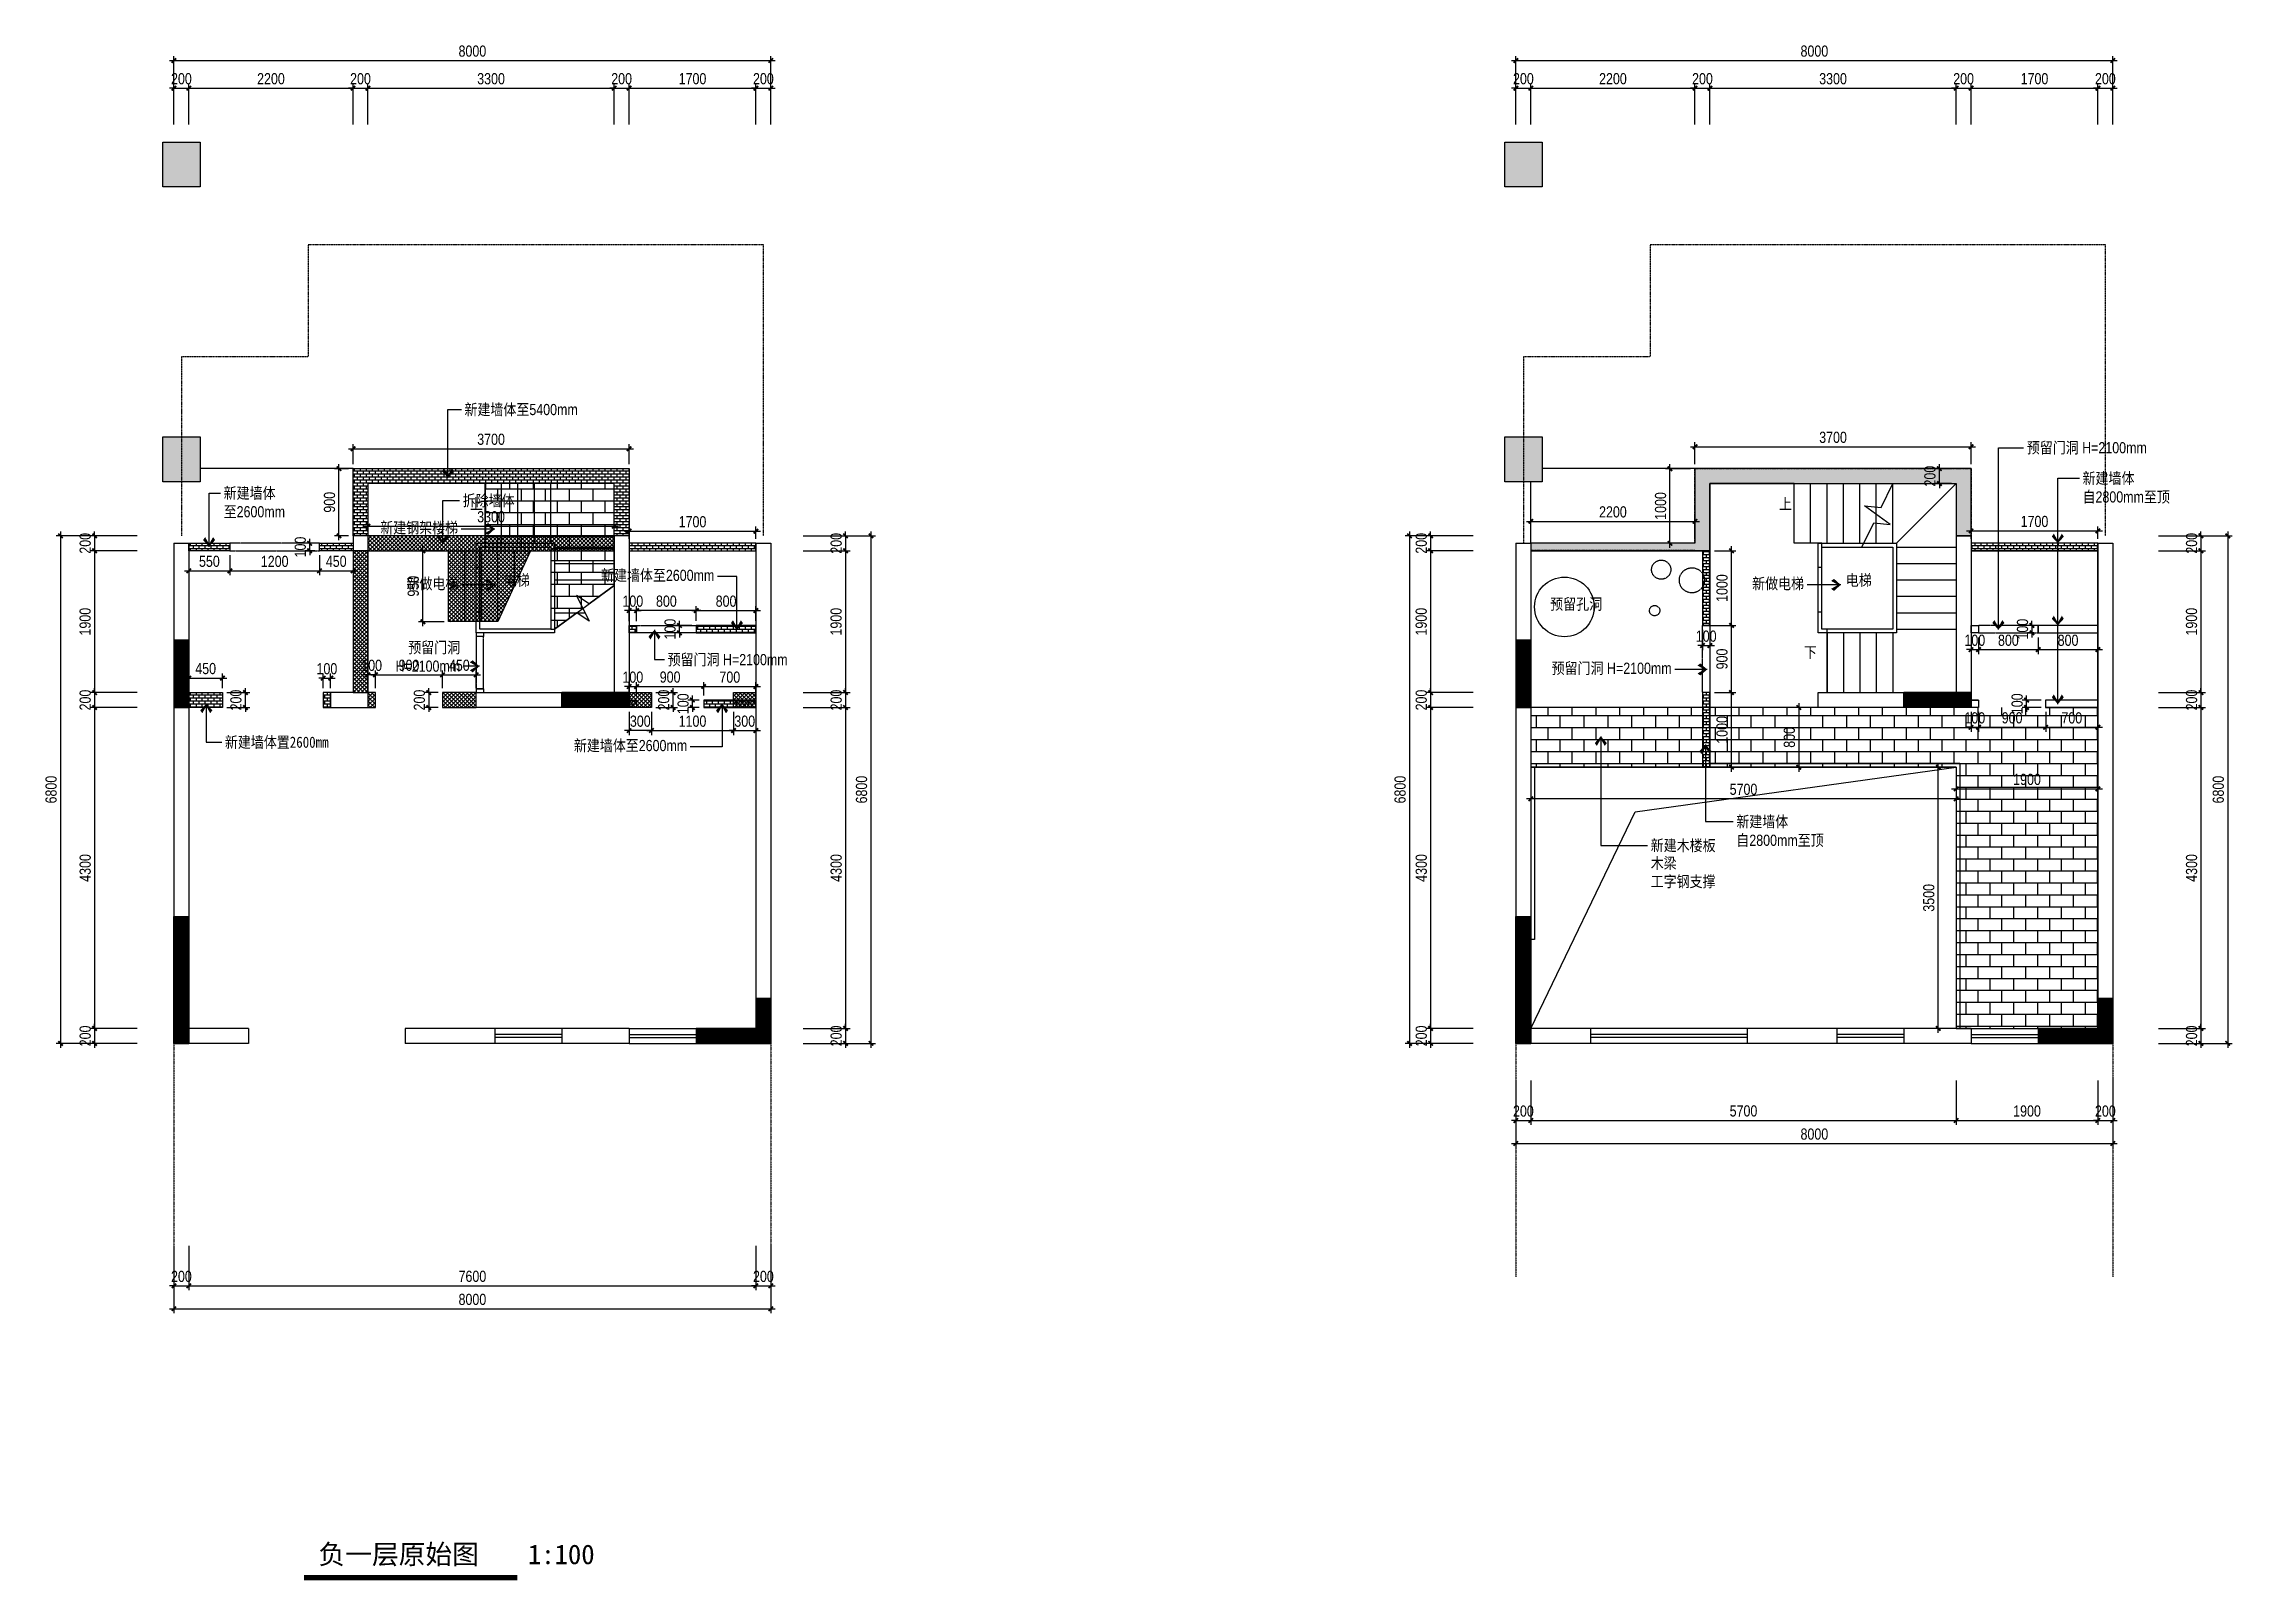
# Model space of a CAD drawing. Extents: x 160245 to 405305, y -111140 to 232735.
# Drawn here: x 330075 to 359406, y 38816 to 59402 of the extents above; entities that cross this region are included whole.
import ezdxf

# ---------------------------------------------------------------- set-up
doc = ezdxf.new("R2010")
doc.units = 0
doc.header["$LTSCALE"] = 10
doc.header["$MEASUREMENT"] = 0
for name, pattern in [('( Dashed )', [0.75, 0.5, -0.25]), ('DASH', [0.35, 0.25, -0.1]), ('HIDDEN', [0.375, 0.25, -0.125])]:
    doc.linetypes.add(name, pattern=pattern)
doc.layers.get('Defpoints').update_dxf_attribs({"color": 229})
for name, color, linetype in [('DIM_SYMB', 3, 'Continuous'), ('P-Furniture 家具', 153, 'Continuous'), ('P-Make furniture 固定制作', 154, 'Continuous'), ('P-N wall 新建隔墙', 241, 'Continuous'), ('P-N wall 新建隔墙2', 241, 'Continuous'), ('P-O wall 原始墙体', 245, 'Continuous'), ('P-O wall 拆除墙体', 245, 'Continuous'), ('P-o 原建筑尺寸', 8, 'Continuous'), ('P-Stair 楼梯（原建筑设备）', 159, 'Continuous'), ('P-Text  平面文字', 9, 'Continuous'), ('P-window 窗', 107, 'Continuous'), ('PUB_HATCH', 8, 'Continuous'), ('PUB_TEXT', 30, 'Continuous')]:
    doc.layers.add(name, color=color, linetype=linetype)
doc.styles.add('PDC DIM', font='PMingLiU-ExtB.ttf', dxfattribs={"width": 0.85})
doc.styles.add('黑体', font='simhei.ttf')
doc.dimstyles.new('PDC-A2', dxfattribs={"dimscale": 0, "dimtxt": 2.5, "dimasz": 1, "dimexe": 1, "dimexo": 1, "dimgap": 0.7, "dimtad": 1, "dimdec": 0, "dimtxsty": 'PDC DIM', "dimblk": 'ARCHTICK', "dimcen": 1, "dimdle": 1, "dimclrd": 8, "dimclre": 8, "dimclrt": 9, "dimadec": 0, "dimazin": 0, "dimtfac": 1, "dimtdec": 0, "dimtix": 1, "dimtmove": 2, "dimatfit": 3, "dimldrblk": 'PDC A2 T R', "dimfxl": 10, "dimfxlon": 1, "dimarcsym": 0})
pattern_1 = [(45, (120904.559, 4e-12), (-8.83883476, 8.83883476), [])]
pattern_2 = [(45, (138890, 4e-12), (-8.83883476, 8.83883476), [])]
pattern_3 = [(0, (0, 0), (0, 160), []), (90, (0, 0), (-160, 160), [160, -160])]

msp = doc.modelspace()

# ---------------------------------------------------------------- texts
at = {"layer": 'P-N wall 新建隔墙2', "color": 9, "char_height": 150, "style": 'PDC DIM'}
for s, insert, attachment_point in [('新建墙体至5400mm', (335713.7, 54576.2), 1), ('{\\fPMingLiU|b0|i0|c136|p18;预留门洞 H=2100mm}', (356652.8, 54064.8), 1), ('{\\fPMingLiU|b0|i0|c136|p18;新建墙体\\fPMingLiU|b0|i0|c134|p18;\\P\\fPMingLiU|b0|i0|c136|p18;自\\fPMingLiU-ExtB|b0|i0|c136|p18;2800mm\\fPMingLiU|b0|i0|c136|p18;至\\fPMingLiU|b0|i0|c134|p18;顶}', (357400, 53655.7), 1), ('{\\fPMingLiU|b0|i0|c136|p18;新建墙体\\fPMingLiU|b0|i0|c134|p18;\\P至2600mm}', (332486.3, 53457.1), 1), ('{\\fPMingLiU|b0|i0|c136|p18;新建\\fPMingLiU|b0|i0|c134|p18;钢架\\fPMingLiU|b0|i0|c136|p18;楼梯}', (335628.6, 52825.7), 9), ('{\\fPMingLiU|b0|i0|c136|p18;新\\fPMingLiU|b0|i0|c134|p18;做电梯}', (335631.8, 52077.1), 9), ('新建墙体至2600mm', (339062.3, 52188.5), 9), ('{\\fPMingLiU|b0|i0|c136|p18;新\\fPMingLiU|b0|i0|c134|p18;做电梯}', (353667.3, 52077.1), 9), ('{\\fPMingLiU|b0|i0|c136|p18;预留门洞 \\fPMingLiU|b0|i0|c134|p18;\\P\\fPMingLiU|b0|i0|c136|p18;H=2100mm}', (335656, 50986.3), 9), ('{\\fPMingLiU|b0|i0|c136|p18;预留门洞 H=2100mm}', (338436.3, 51225.7), 1), ('{\\fPMingLiU|b0|i0|c136|p18;预留门洞 H=2100mm}', (351893, 50943.6), 9), ('{\\fSimSun|b0|i0|c134|p2;新建墙体置2600mm}', (332502.6, 50119.7), 1), ('{\\fPMingLiU|b0|i0|c136|p18;新建墙体至\\fPMingLiU-ExtB|b0|i0|c136|p18;2600mm}', (338698.6, 49907.9), 9), ('{\\fPMingLiU|b0|i0|c136|p18;新建墙体\\fPMingLiU|b0|i0|c134|p18;\\P\\fPMingLiU|b0|i0|c136|p18;自\\fPMingLiU-ExtB|b0|i0|c136|p18;2800mm\\fPMingLiU|b0|i0|c136|p18;至\\fPMingLiU|b0|i0|c134|p18;顶}', (352760.2, 49055.1), 1), ('{\\fPMingLiU|b0|i0|c136|p18;新建\\fPMingLiU|b0|i0|c134|p18;木\\fPMingLiU|b0|i0|c136|p18;楼板}', (351612.4, 48736.5), 1), ('{\\fPMingLiU|b0|i0|c134|p18;木梁}', (351612.4, 48496.7), 1), ('{\\fPMingLiU|b0|i0|c134|p18;工字钢支撑}', (351612.4, 48253.4), 1)]:
    msp.add_mtext(s, dxfattribs=dict(at, insert=insert, attachment_point=attachment_point))
at = {"layer": 'P-N wall 新建隔墙2', "insert": (336241.5, 52289.4), "char_height": 150, "width": 893.426, "attachment_point": 1, "style": 'PDC DIM'}
msp.add_mtext('电梯', dxfattribs=at)
at = {"layer": 'P-O wall 拆除墙体', "color": 9, "insert": (335690.2, 53357.8), "char_height": 150, "attachment_point": 1, "style": 'PDC DIM'}
msp.add_mtext('拆除墙体', dxfattribs=at)
at = {"layer": 'P-Text  平面文字', "char_height": 150, "width": 893.426, "attachment_point": 1, "style": 'PDC DIM'}
for s, insert in [('上', (335786.2, 53312.3)), ('上', (353331.7, 53312.3)), ('电梯', (354227, 52289.4)), ('{\\fPMingLiU|b0|i0|c134|p18;预留孔洞}', (350265.8, 51969.9)), ('下', (353665, 51322.9))]:
    msp.add_mtext(s, dxfattribs=dict(at, insert=insert))
at = {"layer": 'PUB_TEXT', "style": '黑体'}
for s, p in [('负一层原始图', (333756.5, 39032.5)), ('1:100', (336564.1, 39031.1))]:
    msp.add_text(s, height=262.87, dxfattribs=at).set_placement(p)

# ---------------------------------------------------------------- blocks, each defined once
blk = doc.blocks.new('_FZH')
blk.add_lwpolyline([(-0.5, -0.5), (0.5, -0.5), (0.5, 0.5), (-0.5, 0.5)], close=True)
at = {"layer": 'PUB_HATCH'}
blk.add_solid([(-0.5, -0.5), (0.5, -0.5), (-0.5, 0.5), (0.5, 0.5)], dxfattribs=at)
blk = doc.blocks.new('_ArchTick')
at = {"color": 0, "linetype": 'ByBlock', "const_width": 0.4}
blk.add_lwpolyline([(-0.5, -0.5), (0.5, 0.5)], dxfattribs=at)
blk = doc.blocks.new('*D1851')
at = {"layer": 'Defpoints', "color": 0, "transparency": 16777216}
for p in [(331820, 43358), (332020, 43358), (332020, 42761)]:
    blk.add_point(p, dxfattribs=at)
at = {"layer": 'P-o 原建筑尺寸', "color": 8, "lineweight": -2, "transparency": 16777216}
for p, q in [((331820, 43298), (331820, 42701)), ((332020, 43298), (332020, 42701)), ((331820, 42761), (331760, 42761)), ((331820, 42761), (332020, 42761)), ((332020, 42761), (332080, 42761))]:
    blk.add_line(p, q, dxfattribs=at)
at = {"layer": 'P-o 原建筑尺寸', "color": 8, "lineweight": -2, "transparency": 16777216, "xscale": 60, "yscale": 60, "zscale": 60}
blk.add_blockref('_ArchTick', (331820, 42761), dxfattribs=at)
at = {"layer": 'P-o 原建筑尺寸', "color": 8, "lineweight": -2, "transparency": 16777216, "xscale": 60, "yscale": 60, "zscale": 60, "rotation": 180}
blk.add_blockref('_ArchTick', (332020, 42761), dxfattribs=at)
at = {"layer": 'P-o 原建筑尺寸', "color": 9, "transparency": 16777216, "insert": (331920, 42886), "char_height": 150, "attachment_point": 5, "style": 'PDC DIM'}
blk.add_mtext('200', dxfattribs=at)
blk = doc.blocks.new('PDC A2 T R')
at = {"color": 0, "linetype": 'ByBlock'}
blk.add_line((0, 0), (-2, 0), dxfattribs=at)
for points in [[(-2.15, 0.89), (-1.49, 1.35), (-0.6, 0), (0, 0)], [(-2.15, -0.89), (-1.49, -1.35), (-0.6, 0), (0, 0)]]:
    blk.add_solid(points, dxfattribs=at)
blk = doc.blocks.new('*D1852')
at = {"layer": 'Defpoints', "color": 0, "transparency": 16777216}
for p in [(332020, 43358), (339620, 43358), (339620, 42761)]:
    blk.add_point(p, dxfattribs=at)
at = {"layer": 'P-o 原建筑尺寸', "color": 8, "lineweight": -2, "transparency": 16777216}
for p, q in [((332020, 43298), (332020, 42701)), ((339620, 43298), (339620, 42701)), ((331960, 42761), (339680, 42761))]:
    blk.add_line(p, q, dxfattribs=at)
at = {"layer": 'P-o 原建筑尺寸', "color": 8, "lineweight": -2, "transparency": 16777216, "xscale": 60, "yscale": 60, "zscale": 60, "rotation": 180}
blk.add_blockref('_ArchTick', (332020, 42761), dxfattribs=at)
at = {"layer": 'P-o 原建筑尺寸', "color": 8, "lineweight": -2, "transparency": 16777216, "xscale": 60, "yscale": 60, "zscale": 60}
blk.add_blockref('_ArchTick', (339620, 42761), dxfattribs=at)
at = {"layer": 'P-o 原建筑尺寸', "color": 9, "transparency": 16777216, "insert": (335820, 42887), "char_height": 150, "attachment_point": 5, "style": 'PDC DIM'}
blk.add_mtext('7600', dxfattribs=at)
blk = doc.blocks.new('*D1853')
at = {"layer": 'Defpoints', "color": 0, "transparency": 16777216}
for p in [(339620, 43358), (339820, 43378), (339820, 42761)]:
    blk.add_point(p, dxfattribs=at)
at = {"layer": 'P-o 原建筑尺寸', "color": 8, "lineweight": -2, "transparency": 16777216}
for p, q in [((339620, 43298), (339620, 42701)), ((339820, 43318), (339820, 42701)), ((339620, 42761), (339560, 42761)), ((339620, 42761), (339820, 42761)), ((339820, 42761), (339880, 42761))]:
    blk.add_line(p, q, dxfattribs=at)
at = {"layer": 'P-o 原建筑尺寸', "color": 8, "lineweight": -2, "transparency": 16777216, "xscale": 60, "yscale": 60, "zscale": 60}
blk.add_blockref('_ArchTick', (339620, 42761), dxfattribs=at)
at = {"layer": 'P-o 原建筑尺寸', "color": 8, "lineweight": -2, "transparency": 16777216, "xscale": 60, "yscale": 60, "zscale": 60, "rotation": 180}
blk.add_blockref('_ArchTick', (339820, 42761), dxfattribs=at)
at = {"layer": 'P-o 原建筑尺寸', "color": 9, "transparency": 16777216, "insert": (339720, 42886), "char_height": 150, "attachment_point": 5, "style": 'PDC DIM'}
blk.add_mtext('200', dxfattribs=at)
blk = doc.blocks.new('*D1854')
at = {"layer": 'Defpoints', "color": 0, "transparency": 16777216}
for p in [(331820, 43261), (339820, 43261), (339820, 42453)]:
    blk.add_point(p, dxfattribs=at)
at = {"layer": 'P-o 原建筑尺寸', "color": 8, "lineweight": -2, "transparency": 16777216}
for p, q in [((331820, 43053), (331820, 42393)), ((339820, 43053), (339820, 42393)), ((331760, 42453), (339880, 42453))]:
    blk.add_line(p, q, dxfattribs=at)
at = {"layer": 'P-o 原建筑尺寸', "color": 8, "lineweight": -2, "transparency": 16777216, "xscale": 60, "yscale": 60, "zscale": 60, "rotation": 180}
blk.add_blockref('_ArchTick', (331820, 42453), dxfattribs=at)
at = {"layer": 'P-o 原建筑尺寸', "color": 8, "lineweight": -2, "transparency": 16777216, "xscale": 60, "yscale": 60, "zscale": 60}
blk.add_blockref('_ArchTick', (339820, 42453), dxfattribs=at)
at = {"layer": 'P-o 原建筑尺寸', "color": 9, "transparency": 16777216, "insert": (335820, 42578), "char_height": 150, "attachment_point": 5, "style": 'PDC DIM'}
blk.add_mtext('8000', dxfattribs=at)
blk = doc.blocks.new('*D1855')
at = {"layer": 'Defpoints', "color": 0, "transparency": 16777216}
for p in [(331387, 52809), (330757, 52609), (331387, 52609)]:
    blk.add_point(p, dxfattribs=at)
at = {"layer": 'P-o 原建筑尺寸', "color": 8, "lineweight": -2, "transparency": 16777216}
for p, q in [((331327, 52809), (330697, 52809)), ((330757, 52809), (330757, 52869)), ((330757, 52809), (330757, 52609)), ((331327, 52609), (330697, 52609)), ((330757, 52609), (330757, 52549))]:
    blk.add_line(p, q, dxfattribs=at)
at = {"layer": 'P-o 原建筑尺寸', "color": 8, "lineweight": -2, "transparency": 16777216, "xscale": 60, "yscale": 60, "zscale": 60}
for p, rotation in [((330757, 52809), 270), ((330757, 52609), 90)]:
    blk.add_blockref('_ArchTick', p, dxfattribs=dict(at, rotation=rotation))
at = {"layer": 'P-o 原建筑尺寸', "color": 9, "transparency": 16777216, "insert": (330631, 52709), "char_height": 150, "attachment_point": 5, "rotation": 90, "style": 'PDC DIM'}
blk.add_mtext('200', dxfattribs=at)
blk = doc.blocks.new('*D1856')
at = {"layer": 'Defpoints', "color": 0, "transparency": 16777216}
for p in [(331387, 52609), (330757, 50709), (331387, 50709)]:
    blk.add_point(p, dxfattribs=at)
at = {"layer": 'P-o 原建筑尺寸', "color": 8, "lineweight": -2, "transparency": 16777216}
for p, q in [((331327, 52609), (330697, 52609)), ((330757, 52669), (330757, 50649)), ((331327, 50709), (330697, 50709))]:
    blk.add_line(p, q, dxfattribs=at)
at = {"layer": 'P-o 原建筑尺寸', "color": 8, "lineweight": -2, "transparency": 16777216, "xscale": 60, "yscale": 60, "zscale": 60}
for p, rotation in [((330757, 52609), 90), ((330757, 50709), 270)]:
    blk.add_blockref('_ArchTick', p, dxfattribs=dict(at, rotation=rotation))
at = {"layer": 'P-o 原建筑尺寸', "color": 9, "transparency": 16777216, "insert": (330630, 51659), "char_height": 150, "attachment_point": 5, "rotation": 90, "style": 'PDC DIM'}
blk.add_mtext('1900', dxfattribs=at)
blk = doc.blocks.new('*D1857')
at = {"layer": 'Defpoints', "color": 0, "transparency": 16777216}
for p in [(330757, 50509), (331387, 50709), (331387, 50509)]:
    blk.add_point(p, dxfattribs=at)
at = {"layer": 'P-o 原建筑尺寸', "color": 8, "lineweight": -2, "transparency": 16777216}
for p, q in [((330757, 50709), (330757, 50769)), ((331327, 50709), (330697, 50709)), ((331327, 50509), (330697, 50509)), ((330757, 50709), (330757, 50509)), ((330757, 50509), (330757, 50449))]:
    blk.add_line(p, q, dxfattribs=at)
at = {"layer": 'P-o 原建筑尺寸', "color": 8, "lineweight": -2, "transparency": 16777216, "xscale": 60, "yscale": 60, "zscale": 60}
for p, rotation in [((330757, 50709), 270), ((330757, 50509), 90)]:
    blk.add_blockref('_ArchTick', p, dxfattribs=dict(at, rotation=rotation))
at = {"layer": 'P-o 原建筑尺寸', "color": 9, "transparency": 16777216, "insert": (330631, 50609), "char_height": 150, "attachment_point": 5, "rotation": 90, "style": 'PDC DIM'}
blk.add_mtext('200', dxfattribs=at)
blk = doc.blocks.new('*D1858')
at = {"layer": 'Defpoints', "color": 0, "transparency": 16777216}
for p in [(331387, 50509), (330757, 46209), (331387, 46209)]:
    blk.add_point(p, dxfattribs=at)
at = {"layer": 'P-o 原建筑尺寸', "color": 8, "lineweight": -2, "transparency": 16777216}
for p, q in [((331327, 50509), (330697, 50509)), ((330757, 50569), (330757, 46149)), ((331327, 46209), (330697, 46209))]:
    blk.add_line(p, q, dxfattribs=at)
at = {"layer": 'P-o 原建筑尺寸', "color": 8, "lineweight": -2, "transparency": 16777216, "xscale": 60, "yscale": 60, "zscale": 60}
for p, rotation in [((330757, 50509), 90), ((330757, 46209), 270)]:
    blk.add_blockref('_ArchTick', p, dxfattribs=dict(at, rotation=rotation))
at = {"layer": 'P-o 原建筑尺寸', "color": 9, "transparency": 16777216, "insert": (330631, 48359), "char_height": 150, "attachment_point": 5, "rotation": 90, "style": 'PDC DIM'}
blk.add_mtext('4300', dxfattribs=at)
blk = doc.blocks.new('*D1859')
at = {"layer": 'Defpoints', "color": 0, "transparency": 16777216}
for p in [(331387, 46209), (330757, 46009), (331387, 46009)]:
    blk.add_point(p, dxfattribs=at)
at = {"layer": 'P-o 原建筑尺寸', "color": 8, "lineweight": -2, "transparency": 16777216}
for p, q in [((331327, 46209), (330697, 46209)), ((330757, 46209), (330757, 46269)), ((330757, 46209), (330757, 46009)), ((331327, 46009), (330697, 46009)), ((330757, 46009), (330757, 45949))]:
    blk.add_line(p, q, dxfattribs=at)
at = {"layer": 'P-o 原建筑尺寸', "color": 8, "lineweight": -2, "transparency": 16777216, "xscale": 60, "yscale": 60, "zscale": 60}
for p, rotation in [((330757, 46209), 270), ((330757, 46009), 90)]:
    blk.add_blockref('_ArchTick', p, dxfattribs=dict(at, rotation=rotation))
at = {"layer": 'P-o 原建筑尺寸', "color": 9, "transparency": 16777216, "insert": (330631, 46109), "char_height": 150, "attachment_point": 5, "rotation": 90, "style": 'PDC DIM'}
blk.add_mtext('200', dxfattribs=at)
blk = doc.blocks.new('*D1860')
at = {"layer": 'Defpoints', "color": 0, "transparency": 16777216}
for p in [(331387, 52809), (330300, 46009), (331387, 46009)]:
    blk.add_point(p, dxfattribs=at)
at = {"layer": 'P-o 原建筑尺寸', "color": 8, "lineweight": -2, "transparency": 16777216}
for p, q in [((330900, 52809), (330240, 52809)), ((330300, 52869), (330300, 45949)), ((330900, 46009), (330240, 46009))]:
    blk.add_line(p, q, dxfattribs=at)
at = {"layer": 'P-o 原建筑尺寸', "color": 8, "lineweight": -2, "transparency": 16777216, "xscale": 60, "yscale": 60, "zscale": 60}
for p, rotation in [((330300, 52809), 90), ((330300, 46009), 270)]:
    blk.add_blockref('_ArchTick', p, dxfattribs=dict(at, rotation=rotation))
at = {"layer": 'P-o 原建筑尺寸', "color": 9, "transparency": 16777216, "insert": (330174, 49409), "char_height": 150, "attachment_point": 5, "rotation": 90, "style": 'PDC DIM'}
blk.add_mtext('6800', dxfattribs=at)
blk = doc.blocks.new('*D1861')
at = {"layer": 'Defpoints', "color": 0, "transparency": 16777216}
for p in [(332020, 58807), (331820, 58260), (332020, 58260)]:
    blk.add_point(p, dxfattribs=at)
at = {"layer": 'P-o 原建筑尺寸', "color": 8, "lineweight": -2, "transparency": 16777216}
for p, q in [((331820, 58807), (331760, 58807)), ((331820, 58320), (331820, 58867)), ((331820, 58807), (332020, 58807)), ((332020, 58320), (332020, 58867)), ((332020, 58807), (332080, 58807))]:
    blk.add_line(p, q, dxfattribs=at)
at = {"layer": 'P-o 原建筑尺寸', "color": 8, "lineweight": -2, "transparency": 16777216, "xscale": 60, "yscale": 60, "zscale": 60}
blk.add_blockref('_ArchTick', (331820, 58807), dxfattribs=at)
at = {"layer": 'P-o 原建筑尺寸', "color": 8, "lineweight": -2, "transparency": 16777216, "xscale": 60, "yscale": 60, "zscale": 60, "rotation": 180}
blk.add_blockref('_ArchTick', (332020, 58807), dxfattribs=at)
at = {"layer": 'P-o 原建筑尺寸', "color": 9, "transparency": 16777216, "insert": (331920, 58933), "char_height": 150, "attachment_point": 5, "style": 'PDC DIM'}
blk.add_mtext('200', dxfattribs=at)
blk = doc.blocks.new('*D1862')
at = {"layer": 'Defpoints', "color": 0, "transparency": 16777216}
for p in [(334220, 58807), (332020, 58260), (334220, 58260)]:
    blk.add_point(p, dxfattribs=at)
at = {"layer": 'P-o 原建筑尺寸', "color": 8, "lineweight": -2, "transparency": 16777216}
for p, q in [((331960, 58807), (334280, 58807)), ((332020, 58320), (332020, 58867)), ((334220, 58320), (334220, 58867))]:
    blk.add_line(p, q, dxfattribs=at)
at = {"layer": 'P-o 原建筑尺寸', "color": 8, "lineweight": -2, "transparency": 16777216, "xscale": 60, "yscale": 60, "zscale": 60, "rotation": 180}
blk.add_blockref('_ArchTick', (332020, 58807), dxfattribs=at)
at = {"layer": 'P-o 原建筑尺寸', "color": 8, "lineweight": -2, "transparency": 16777216, "xscale": 60, "yscale": 60, "zscale": 60}
blk.add_blockref('_ArchTick', (334220, 58807), dxfattribs=at)
at = {"layer": 'P-o 原建筑尺寸', "color": 9, "transparency": 16777216, "insert": (333120, 58933), "char_height": 150, "attachment_point": 5, "style": 'PDC DIM'}
blk.add_mtext('2200', dxfattribs=at)
blk = doc.blocks.new('*D1863')
at = {"layer": 'Defpoints', "color": 0, "transparency": 16777216}
for p in [(334420, 58807), (334220, 58260), (334420, 58260)]:
    blk.add_point(p, dxfattribs=at)
at = {"layer": 'P-o 原建筑尺寸', "color": 8, "lineweight": -2, "transparency": 16777216}
for p, q in [((334220, 58807), (334160, 58807)), ((334220, 58320), (334220, 58867)), ((334220, 58807), (334420, 58807)), ((334420, 58320), (334420, 58867)), ((334420, 58807), (334480, 58807))]:
    blk.add_line(p, q, dxfattribs=at)
at = {"layer": 'P-o 原建筑尺寸', "color": 8, "lineweight": -2, "transparency": 16777216, "xscale": 60, "yscale": 60, "zscale": 60}
blk.add_blockref('_ArchTick', (334220, 58807), dxfattribs=at)
at = {"layer": 'P-o 原建筑尺寸', "color": 8, "lineweight": -2, "transparency": 16777216, "xscale": 60, "yscale": 60, "zscale": 60, "rotation": 180}
blk.add_blockref('_ArchTick', (334420, 58807), dxfattribs=at)
at = {"layer": 'P-o 原建筑尺寸', "color": 9, "transparency": 16777216, "insert": (334320, 58933), "char_height": 150, "attachment_point": 5, "style": 'PDC DIM'}
blk.add_mtext('200', dxfattribs=at)
blk = doc.blocks.new('*D1864')
at = {"layer": 'Defpoints', "color": 0, "transparency": 16777216}
for p in [(337720, 58807), (334420, 58260), (337720, 58260)]:
    blk.add_point(p, dxfattribs=at)
at = {"layer": 'P-o 原建筑尺寸', "color": 8, "lineweight": -2, "transparency": 16777216}
for p, q in [((334360, 58807), (337780, 58807)), ((334420, 58320), (334420, 58867)), ((337720, 58320), (337720, 58867))]:
    blk.add_line(p, q, dxfattribs=at)
at = {"layer": 'P-o 原建筑尺寸', "color": 8, "lineweight": -2, "transparency": 16777216, "xscale": 60, "yscale": 60, "zscale": 60, "rotation": 180}
blk.add_blockref('_ArchTick', (334420, 58807), dxfattribs=at)
at = {"layer": 'P-o 原建筑尺寸', "color": 8, "lineweight": -2, "transparency": 16777216, "xscale": 60, "yscale": 60, "zscale": 60}
blk.add_blockref('_ArchTick', (337720, 58807), dxfattribs=at)
at = {"layer": 'P-o 原建筑尺寸', "color": 9, "transparency": 16777216, "insert": (336070, 58933), "char_height": 150, "attachment_point": 5, "style": 'PDC DIM'}
blk.add_mtext('3300', dxfattribs=at)
blk = doc.blocks.new('*D1865')
at = {"layer": 'Defpoints', "color": 0, "transparency": 16777216}
for p in [(337920, 58807), (337720, 58260), (337920, 58260)]:
    blk.add_point(p, dxfattribs=at)
at = {"layer": 'P-o 原建筑尺寸', "color": 8, "lineweight": -2, "transparency": 16777216}
for p, q in [((337720, 58807), (337660, 58807)), ((337720, 58320), (337720, 58867)), ((337720, 58807), (337920, 58807)), ((337920, 58320), (337920, 58867)), ((337920, 58807), (337980, 58807))]:
    blk.add_line(p, q, dxfattribs=at)
at = {"layer": 'P-o 原建筑尺寸', "color": 8, "lineweight": -2, "transparency": 16777216, "xscale": 60, "yscale": 60, "zscale": 60}
blk.add_blockref('_ArchTick', (337720, 58807), dxfattribs=at)
at = {"layer": 'P-o 原建筑尺寸', "color": 8, "lineweight": -2, "transparency": 16777216, "xscale": 60, "yscale": 60, "zscale": 60, "rotation": 180}
blk.add_blockref('_ArchTick', (337920, 58807), dxfattribs=at)
at = {"layer": 'P-o 原建筑尺寸', "color": 9, "transparency": 16777216, "insert": (337820, 58933), "char_height": 150, "attachment_point": 5, "style": 'PDC DIM'}
blk.add_mtext('200', dxfattribs=at)
blk = doc.blocks.new('*D1866')
at = {"layer": 'Defpoints', "color": 0, "transparency": 16777216}
for p in [(339620, 58807), (337920, 58260), (339620, 58260)]:
    blk.add_point(p, dxfattribs=at)
at = {"layer": 'P-o 原建筑尺寸', "color": 8, "lineweight": -2, "transparency": 16777216}
for p, q in [((337860, 58807), (339680, 58807)), ((337920, 58320), (337920, 58867)), ((339620, 58320), (339620, 58867))]:
    blk.add_line(p, q, dxfattribs=at)
at = {"layer": 'P-o 原建筑尺寸', "color": 8, "lineweight": -2, "transparency": 16777216, "xscale": 60, "yscale": 60, "zscale": 60, "rotation": 180}
blk.add_blockref('_ArchTick', (337920, 58807), dxfattribs=at)
at = {"layer": 'P-o 原建筑尺寸', "color": 8, "lineweight": -2, "transparency": 16777216, "xscale": 60, "yscale": 60, "zscale": 60}
blk.add_blockref('_ArchTick', (339620, 58807), dxfattribs=at)
at = {"layer": 'P-o 原建筑尺寸', "color": 9, "transparency": 16777216, "insert": (338770, 58933), "char_height": 150, "attachment_point": 5, "style": 'PDC DIM'}
blk.add_mtext('1700', dxfattribs=at)
blk = doc.blocks.new('*D1867')
at = {"layer": 'Defpoints', "color": 0, "transparency": 16777216}
for p in [(339820, 58807), (339620, 58260), (339820, 58260)]:
    blk.add_point(p, dxfattribs=at)
at = {"layer": 'P-o 原建筑尺寸', "color": 8, "lineweight": -2, "transparency": 16777216}
for p, q in [((339620, 58807), (339560, 58807)), ((339620, 58320), (339620, 58867)), ((339620, 58807), (339820, 58807)), ((339820, 58320), (339820, 58867)), ((339820, 58807), (339880, 58807))]:
    blk.add_line(p, q, dxfattribs=at)
at = {"layer": 'P-o 原建筑尺寸', "color": 8, "lineweight": -2, "transparency": 16777216, "xscale": 60, "yscale": 60, "zscale": 60}
blk.add_blockref('_ArchTick', (339620, 58807), dxfattribs=at)
at = {"layer": 'P-o 原建筑尺寸', "color": 8, "lineweight": -2, "transparency": 16777216, "xscale": 60, "yscale": 60, "zscale": 60, "rotation": 180}
blk.add_blockref('_ArchTick', (339820, 58807), dxfattribs=at)
at = {"layer": 'P-o 原建筑尺寸', "color": 9, "transparency": 16777216, "insert": (339720, 58933), "char_height": 150, "attachment_point": 5, "style": 'PDC DIM'}
blk.add_mtext('200', dxfattribs=at)
blk = doc.blocks.new('*D1868')
at = {"layer": 'Defpoints', "color": 0, "transparency": 16777216}
for p in [(339820, 59178), (331820, 58260), (339820, 58260)]:
    blk.add_point(p, dxfattribs=at)
at = {"layer": 'P-o 原建筑尺寸', "color": 8, "lineweight": -2, "transparency": 16777216}
for p, q in [((331760, 59178), (339880, 59178)), ((331820, 58578), (331820, 59238)), ((339820, 58578), (339820, 59238))]:
    blk.add_line(p, q, dxfattribs=at)
at = {"layer": 'P-o 原建筑尺寸', "color": 8, "lineweight": -2, "transparency": 16777216, "xscale": 60, "yscale": 60, "zscale": 60, "rotation": 180}
blk.add_blockref('_ArchTick', (331820, 59178), dxfattribs=at)
at = {"layer": 'P-o 原建筑尺寸', "color": 8, "lineweight": -2, "transparency": 16777216, "xscale": 60, "yscale": 60, "zscale": 60}
blk.add_blockref('_ArchTick', (339820, 59178), dxfattribs=at)
at = {"layer": 'P-o 原建筑尺寸', "color": 9, "transparency": 16777216, "insert": (335820, 59303), "char_height": 150, "attachment_point": 5, "style": 'PDC DIM'}
blk.add_mtext('8000', dxfattribs=at)
blk = doc.blocks.new('*D1869')
at = {"layer": 'Defpoints', "color": 0, "transparency": 16777216}
for p in [(340191, 52809), (340191, 52609), (340821, 52609)]:
    blk.add_point(p, dxfattribs=at)
at = {"layer": 'P-o 原建筑尺寸', "color": 8, "lineweight": -2, "transparency": 16777216}
for p, q in [((340251, 52809), (340881, 52809)), ((340821, 52809), (340821, 52869)), ((340821, 52809), (340821, 52609)), ((340251, 52609), (340881, 52609)), ((340821, 52609), (340821, 52549))]:
    blk.add_line(p, q, dxfattribs=at)
at = {"layer": 'P-o 原建筑尺寸', "color": 8, "lineweight": -2, "transparency": 16777216, "xscale": 60, "yscale": 60, "zscale": 60}
for p, rotation in [((340821, 52809), 270), ((340821, 52609), 90)]:
    blk.add_blockref('_ArchTick', p, dxfattribs=dict(at, rotation=rotation))
at = {"layer": 'P-o 原建筑尺寸', "color": 9, "transparency": 16777216, "insert": (340696, 52709), "char_height": 150, "attachment_point": 5, "rotation": 90, "style": 'PDC DIM'}
blk.add_mtext('200', dxfattribs=at)
blk = doc.blocks.new('*D1870')
at = {"layer": 'Defpoints', "color": 0, "transparency": 16777216}
for p in [(340191, 52609), (340191, 50709), (340821, 50709)]:
    blk.add_point(p, dxfattribs=at)
at = {"layer": 'P-o 原建筑尺寸', "color": 8, "lineweight": -2, "transparency": 16777216}
for p, q in [((340251, 52609), (340881, 52609)), ((340821, 52669), (340821, 50649)), ((340251, 50709), (340881, 50709))]:
    blk.add_line(p, q, dxfattribs=at)
at = {"layer": 'P-o 原建筑尺寸', "color": 8, "lineweight": -2, "transparency": 16777216, "xscale": 60, "yscale": 60, "zscale": 60}
for p, rotation in [((340821, 52609), 90), ((340821, 50709), 270)]:
    blk.add_blockref('_ArchTick', p, dxfattribs=dict(at, rotation=rotation))
at = {"layer": 'P-o 原建筑尺寸', "color": 9, "transparency": 16777216, "insert": (340695, 51659), "char_height": 150, "attachment_point": 5, "rotation": 90, "style": 'PDC DIM'}
blk.add_mtext('1900', dxfattribs=at)
blk = doc.blocks.new('*D1871')
at = {"layer": 'Defpoints', "color": 0, "transparency": 16777216}
for p in [(340191, 50709), (340191, 50509), (340821, 50509)]:
    blk.add_point(p, dxfattribs=at)
at = {"layer": 'P-o 原建筑尺寸', "color": 8, "lineweight": -2, "transparency": 16777216}
for p, q in [((340821, 50709), (340821, 50769)), ((340251, 50709), (340881, 50709)), ((340251, 50509), (340881, 50509)), ((340821, 50709), (340821, 50509)), ((340821, 50509), (340821, 50449))]:
    blk.add_line(p, q, dxfattribs=at)
at = {"layer": 'P-o 原建筑尺寸', "color": 8, "lineweight": -2, "transparency": 16777216, "xscale": 60, "yscale": 60, "zscale": 60}
for p, rotation in [((340821, 50709), 270), ((340821, 50509), 90)]:
    blk.add_blockref('_ArchTick', p, dxfattribs=dict(at, rotation=rotation))
at = {"layer": 'P-o 原建筑尺寸', "color": 9, "transparency": 16777216, "insert": (340696, 50609), "char_height": 150, "attachment_point": 5, "rotation": 90, "style": 'PDC DIM'}
blk.add_mtext('200', dxfattribs=at)
blk = doc.blocks.new('*D1872')
at = {"layer": 'Defpoints', "color": 0, "transparency": 16777216}
for p in [(340191, 50509), (340191, 46209), (340821, 46209)]:
    blk.add_point(p, dxfattribs=at)
at = {"layer": 'P-o 原建筑尺寸', "color": 8, "lineweight": -2, "transparency": 16777216}
for p, q in [((340251, 50509), (340881, 50509)), ((340821, 50569), (340821, 46149)), ((340251, 46209), (340881, 46209))]:
    blk.add_line(p, q, dxfattribs=at)
at = {"layer": 'P-o 原建筑尺寸', "color": 8, "lineweight": -2, "transparency": 16777216, "xscale": 60, "yscale": 60, "zscale": 60}
for p, rotation in [((340821, 50509), 90), ((340821, 46209), 270)]:
    blk.add_blockref('_ArchTick', p, dxfattribs=dict(at, rotation=rotation))
at = {"layer": 'P-o 原建筑尺寸', "color": 9, "transparency": 16777216, "insert": (340696, 48359), "char_height": 150, "attachment_point": 5, "rotation": 90, "style": 'PDC DIM'}
blk.add_mtext('4300', dxfattribs=at)
blk = doc.blocks.new('*D1873')
at = {"layer": 'Defpoints', "color": 0, "transparency": 16777216}
for p in [(340191, 46209), (340191, 46009), (340821, 46009)]:
    blk.add_point(p, dxfattribs=at)
at = {"layer": 'P-o 原建筑尺寸', "color": 8, "lineweight": -2, "transparency": 16777216}
for p, q in [((340251, 46209), (340881, 46209)), ((340821, 46209), (340821, 46269)), ((340821, 46209), (340821, 46009)), ((340251, 46009), (340881, 46009)), ((340821, 46009), (340821, 45949))]:
    blk.add_line(p, q, dxfattribs=at)
at = {"layer": 'P-o 原建筑尺寸', "color": 8, "lineweight": -2, "transparency": 16777216, "xscale": 60, "yscale": 60, "zscale": 60}
for p, rotation in [((340821, 46209), 270), ((340821, 46009), 90)]:
    blk.add_blockref('_ArchTick', p, dxfattribs=dict(at, rotation=rotation))
at = {"layer": 'P-o 原建筑尺寸', "color": 9, "transparency": 16777216, "insert": (340696, 46109), "char_height": 150, "attachment_point": 5, "rotation": 90, "style": 'PDC DIM'}
blk.add_mtext('200', dxfattribs=at)
blk = doc.blocks.new('*D1874')
at = {"layer": 'Defpoints', "color": 0, "transparency": 16777216}
for p in [(340075, 52809), (340075, 46009), (341162, 46009)]:
    blk.add_point(p, dxfattribs=at)
at = {"layer": 'P-o 原建筑尺寸', "color": 8, "lineweight": -2, "transparency": 16777216}
for p, q in [((340562, 52809), (341222, 52809)), ((341162, 52869), (341162, 45949)), ((340562, 46009), (341222, 46009))]:
    blk.add_line(p, q, dxfattribs=at)
at = {"layer": 'P-o 原建筑尺寸', "color": 8, "lineweight": -2, "transparency": 16777216, "xscale": 60, "yscale": 60, "zscale": 60}
for p, rotation in [((341162, 52809), 90), ((341162, 46009), 270)]:
    blk.add_blockref('_ArchTick', p, dxfattribs=dict(at, rotation=rotation))
at = {"layer": 'P-o 原建筑尺寸', "color": 9, "transparency": 16777216, "insert": (341036, 49409), "char_height": 150, "attachment_point": 5, "rotation": 90, "style": 'PDC DIM'}
blk.add_mtext('6800', dxfattribs=at)
blk = doc.blocks.new('*D1933')
at = {"layer": 'Defpoints', "color": 0, "transparency": 16777216}
for p in [(349806, 45573), (350006, 45573), (350006, 44976)]:
    blk.add_point(p, dxfattribs=at)
at = {"layer": 'P-o 原建筑尺寸', "color": 8, "lineweight": -2, "transparency": 16777216}
for p, q in [((349806, 45513), (349806, 44916)), ((350006, 45513), (350006, 44916)), ((349806, 44976), (349746, 44976)), ((349806, 44976), (350006, 44976)), ((350006, 44976), (350066, 44976))]:
    blk.add_line(p, q, dxfattribs=at)
at = {"layer": 'P-o 原建筑尺寸', "color": 8, "lineweight": -2, "transparency": 16777216, "xscale": 60, "yscale": 60, "zscale": 60}
blk.add_blockref('_ArchTick', (349806, 44976), dxfattribs=at)
at = {"layer": 'P-o 原建筑尺寸', "color": 8, "lineweight": -2, "transparency": 16777216, "xscale": 60, "yscale": 60, "zscale": 60, "rotation": 180}
blk.add_blockref('_ArchTick', (350006, 44976), dxfattribs=at)
at = {"layer": 'P-o 原建筑尺寸', "color": 9, "transparency": 16777216, "insert": (349906, 45101), "char_height": 150, "attachment_point": 5, "style": 'PDC DIM'}
blk.add_mtext('200', dxfattribs=at)
blk = doc.blocks.new('*D1934')
at = {"layer": 'Defpoints', "color": 0, "transparency": 16777216}
for p in [(350006, 45573), (355706, 45573), (355706, 44976)]:
    blk.add_point(p, dxfattribs=at)
at = {"layer": 'P-o 原建筑尺寸', "color": 8, "lineweight": -2, "transparency": 16777216}
for p, q in [((350006, 45513), (350006, 44916)), ((355706, 45513), (355706, 44916)), ((349946, 44976), (355766, 44976))]:
    blk.add_line(p, q, dxfattribs=at)
at = {"layer": 'P-o 原建筑尺寸', "color": 8, "lineweight": -2, "transparency": 16777216, "xscale": 60, "yscale": 60, "zscale": 60, "rotation": 180}
blk.add_blockref('_ArchTick', (350006, 44976), dxfattribs=at)
at = {"layer": 'P-o 原建筑尺寸', "color": 8, "lineweight": -2, "transparency": 16777216, "xscale": 60, "yscale": 60, "zscale": 60}
blk.add_blockref('_ArchTick', (355706, 44976), dxfattribs=at)
at = {"layer": 'P-o 原建筑尺寸', "color": 9, "transparency": 16777216, "insert": (352856, 45103), "char_height": 150, "attachment_point": 5, "style": 'PDC DIM'}
blk.add_mtext('5700', dxfattribs=at)
blk = doc.blocks.new('*D1935')
at = {"layer": 'Defpoints', "color": 0, "transparency": 16777216}
for p in [(357606, 45573), (357806, 45593), (357806, 44976)]:
    blk.add_point(p, dxfattribs=at)
at = {"layer": 'P-o 原建筑尺寸', "color": 8, "lineweight": -2, "transparency": 16777216}
for p, q in [((357606, 45513), (357606, 44916)), ((357806, 45533), (357806, 44916)), ((357606, 44976), (357546, 44976)), ((357606, 44976), (357806, 44976)), ((357806, 44976), (357866, 44976))]:
    blk.add_line(p, q, dxfattribs=at)
at = {"layer": 'P-o 原建筑尺寸', "color": 8, "lineweight": -2, "transparency": 16777216, "xscale": 60, "yscale": 60, "zscale": 60}
blk.add_blockref('_ArchTick', (357606, 44976), dxfattribs=at)
at = {"layer": 'P-o 原建筑尺寸', "color": 8, "lineweight": -2, "transparency": 16777216, "xscale": 60, "yscale": 60, "zscale": 60, "rotation": 180}
blk.add_blockref('_ArchTick', (357806, 44976), dxfattribs=at)
at = {"layer": 'P-o 原建筑尺寸', "color": 9, "transparency": 16777216, "insert": (357706, 45101), "char_height": 150, "attachment_point": 5, "style": 'PDC DIM'}
blk.add_mtext('200', dxfattribs=at)
blk = doc.blocks.new('*D1936')
at = {"layer": 'Defpoints', "color": 0, "transparency": 16777216}
for p in [(349806, 45476), (357806, 45476), (357806, 44668)]:
    blk.add_point(p, dxfattribs=at)
at = {"layer": 'P-o 原建筑尺寸', "color": 8, "lineweight": -2, "transparency": 16777216}
for p, q in [((349806, 45268), (349806, 44608)), ((357806, 45268), (357806, 44608)), ((349746, 44668), (357866, 44668))]:
    blk.add_line(p, q, dxfattribs=at)
at = {"layer": 'P-o 原建筑尺寸', "color": 8, "lineweight": -2, "transparency": 16777216, "xscale": 60, "yscale": 60, "zscale": 60, "rotation": 180}
blk.add_blockref('_ArchTick', (349806, 44668), dxfattribs=at)
at = {"layer": 'P-o 原建筑尺寸', "color": 8, "lineweight": -2, "transparency": 16777216, "xscale": 60, "yscale": 60, "zscale": 60}
blk.add_blockref('_ArchTick', (357806, 44668), dxfattribs=at)
at = {"layer": 'P-o 原建筑尺寸', "color": 9, "transparency": 16777216, "insert": (353806, 44793), "char_height": 150, "attachment_point": 5, "style": 'PDC DIM'}
blk.add_mtext('8000', dxfattribs=at)
blk = doc.blocks.new('*D1937')
at = {"layer": 'Defpoints', "color": 0, "transparency": 16777216}
for p in [(349294, 52809), (348663, 52609), (349294, 52609)]:
    blk.add_point(p, dxfattribs=at)
at = {"layer": 'P-o 原建筑尺寸', "color": 8, "lineweight": -2, "transparency": 16777216}
for p, q in [((349234, 52809), (348603, 52809)), ((348663, 52809), (348663, 52869)), ((348663, 52809), (348663, 52609)), ((349234, 52609), (348603, 52609)), ((348663, 52609), (348663, 52549))]:
    blk.add_line(p, q, dxfattribs=at)
at = {"layer": 'P-o 原建筑尺寸', "color": 8, "lineweight": -2, "transparency": 16777216, "xscale": 60, "yscale": 60, "zscale": 60}
for p, rotation in [((348663, 52809), 270), ((348663, 52609), 90)]:
    blk.add_blockref('_ArchTick', p, dxfattribs=dict(at, rotation=rotation))
at = {"layer": 'P-o 原建筑尺寸', "color": 9, "transparency": 16777216, "insert": (348538, 52709), "char_height": 150, "attachment_point": 5, "rotation": 90, "style": 'PDC DIM'}
blk.add_mtext('200', dxfattribs=at)
blk = doc.blocks.new('*D1938')
at = {"layer": 'Defpoints', "color": 0, "transparency": 16777216}
for p in [(349294, 52609), (348663, 50709), (349294, 50709)]:
    blk.add_point(p, dxfattribs=at)
at = {"layer": 'P-o 原建筑尺寸', "color": 8, "lineweight": -2, "transparency": 16777216}
for p, q in [((349234, 52609), (348603, 52609)), ((348663, 52669), (348663, 50649)), ((349234, 50709), (348603, 50709))]:
    blk.add_line(p, q, dxfattribs=at)
at = {"layer": 'P-o 原建筑尺寸', "color": 8, "lineweight": -2, "transparency": 16777216, "xscale": 60, "yscale": 60, "zscale": 60}
for p, rotation in [((348663, 52609), 90), ((348663, 50709), 270)]:
    blk.add_blockref('_ArchTick', p, dxfattribs=dict(at, rotation=rotation))
at = {"layer": 'P-o 原建筑尺寸', "color": 9, "transparency": 16777216, "insert": (348537, 51659), "char_height": 150, "attachment_point": 5, "rotation": 90, "style": 'PDC DIM'}
blk.add_mtext('1900', dxfattribs=at)
blk = doc.blocks.new('*D1939')
at = {"layer": 'Defpoints', "color": 0, "transparency": 16777216}
for p in [(348663, 50509), (349294, 50709), (349294, 50509)]:
    blk.add_point(p, dxfattribs=at)
at = {"layer": 'P-o 原建筑尺寸', "color": 8, "lineweight": -2, "transparency": 16777216}
for p, q in [((348663, 50709), (348663, 50769)), ((349234, 50709), (348603, 50709)), ((349234, 50509), (348603, 50509)), ((348663, 50709), (348663, 50509)), ((348663, 50509), (348663, 50449))]:
    blk.add_line(p, q, dxfattribs=at)
at = {"layer": 'P-o 原建筑尺寸', "color": 8, "lineweight": -2, "transparency": 16777216, "xscale": 60, "yscale": 60, "zscale": 60}
for p, rotation in [((348663, 50709), 270), ((348663, 50509), 90)]:
    blk.add_blockref('_ArchTick', p, dxfattribs=dict(at, rotation=rotation))
at = {"layer": 'P-o 原建筑尺寸', "color": 9, "transparency": 16777216, "insert": (348538, 50609), "char_height": 150, "attachment_point": 5, "rotation": 90, "style": 'PDC DIM'}
blk.add_mtext('200', dxfattribs=at)
blk = doc.blocks.new('*D1940')
at = {"layer": 'Defpoints', "color": 0, "transparency": 16777216}
for p in [(349294, 50509), (348663, 46209), (349294, 46209)]:
    blk.add_point(p, dxfattribs=at)
at = {"layer": 'P-o 原建筑尺寸', "color": 8, "lineweight": -2, "transparency": 16777216}
for p, q in [((349234, 50509), (348603, 50509)), ((348663, 50569), (348663, 46149)), ((349234, 46209), (348603, 46209))]:
    blk.add_line(p, q, dxfattribs=at)
at = {"layer": 'P-o 原建筑尺寸', "color": 8, "lineweight": -2, "transparency": 16777216, "xscale": 60, "yscale": 60, "zscale": 60}
for p, rotation in [((348663, 50509), 90), ((348663, 46209), 270)]:
    blk.add_blockref('_ArchTick', p, dxfattribs=dict(at, rotation=rotation))
at = {"layer": 'P-o 原建筑尺寸', "color": 9, "transparency": 16777216, "insert": (348538, 48359), "char_height": 150, "attachment_point": 5, "rotation": 90, "style": 'PDC DIM'}
blk.add_mtext('4300', dxfattribs=at)
blk = doc.blocks.new('*D1941')
at = {"layer": 'Defpoints', "color": 0, "transparency": 16777216}
for p in [(349294, 46209), (348663, 46009), (349294, 46009)]:
    blk.add_point(p, dxfattribs=at)
at = {"layer": 'P-o 原建筑尺寸', "color": 8, "lineweight": -2, "transparency": 16777216}
for p, q in [((349234, 46209), (348603, 46209)), ((348663, 46209), (348663, 46269)), ((348663, 46209), (348663, 46009)), ((349234, 46009), (348603, 46009)), ((348663, 46009), (348663, 45949))]:
    blk.add_line(p, q, dxfattribs=at)
at = {"layer": 'P-o 原建筑尺寸', "color": 8, "lineweight": -2, "transparency": 16777216, "xscale": 60, "yscale": 60, "zscale": 60}
for p, rotation in [((348663, 46209), 270), ((348663, 46009), 90)]:
    blk.add_blockref('_ArchTick', p, dxfattribs=dict(at, rotation=rotation))
at = {"layer": 'P-o 原建筑尺寸', "color": 9, "transparency": 16777216, "insert": (348538, 46109), "char_height": 150, "attachment_point": 5, "rotation": 90, "style": 'PDC DIM'}
blk.add_mtext('200', dxfattribs=at)
blk = doc.blocks.new('*D1942')
at = {"layer": 'Defpoints', "color": 0, "transparency": 16777216}
for p in [(349467, 52809), (348380, 46009), (349467, 46009)]:
    blk.add_point(p, dxfattribs=at)
at = {"layer": 'P-o 原建筑尺寸', "color": 8, "lineweight": -2, "transparency": 16777216}
for p, q in [((348980, 52809), (348320, 52809)), ((348380, 52869), (348380, 45949)), ((348980, 46009), (348320, 46009))]:
    blk.add_line(p, q, dxfattribs=at)
at = {"layer": 'P-o 原建筑尺寸', "color": 8, "lineweight": -2, "transparency": 16777216, "xscale": 60, "yscale": 60, "zscale": 60}
for p, rotation in [((348380, 52809), 90), ((348380, 46009), 270)]:
    blk.add_blockref('_ArchTick', p, dxfattribs=dict(at, rotation=rotation))
at = {"layer": 'P-o 原建筑尺寸', "color": 9, "transparency": 16777216, "insert": (348254, 49409), "char_height": 150, "attachment_point": 5, "rotation": 90, "style": 'PDC DIM'}
blk.add_mtext('6800', dxfattribs=at)
blk = doc.blocks.new('*D1943')
at = {"layer": 'Defpoints', "color": 0, "transparency": 16777216}
for p in [(350006, 58807), (349806, 58260), (350006, 58260)]:
    blk.add_point(p, dxfattribs=at)
at = {"layer": 'P-o 原建筑尺寸', "color": 8, "lineweight": -2, "transparency": 16777216}
for p, q in [((349806, 58807), (349746, 58807)), ((349806, 58320), (349806, 58867)), ((349806, 58807), (350006, 58807)), ((350006, 58320), (350006, 58867)), ((350006, 58807), (350066, 58807))]:
    blk.add_line(p, q, dxfattribs=at)
at = {"layer": 'P-o 原建筑尺寸', "color": 8, "lineweight": -2, "transparency": 16777216, "xscale": 60, "yscale": 60, "zscale": 60}
blk.add_blockref('_ArchTick', (349806, 58807), dxfattribs=at)
at = {"layer": 'P-o 原建筑尺寸', "color": 8, "lineweight": -2, "transparency": 16777216, "xscale": 60, "yscale": 60, "zscale": 60, "rotation": 180}
blk.add_blockref('_ArchTick', (350006, 58807), dxfattribs=at)
at = {"layer": 'P-o 原建筑尺寸', "color": 9, "transparency": 16777216, "insert": (349906, 58933), "char_height": 150, "attachment_point": 5, "style": 'PDC DIM'}
blk.add_mtext('200', dxfattribs=at)
blk = doc.blocks.new('*D1944')
at = {"layer": 'Defpoints', "color": 0, "transparency": 16777216}
for p in [(352206, 58807), (350006, 58260), (352206, 58260)]:
    blk.add_point(p, dxfattribs=at)
at = {"layer": 'P-o 原建筑尺寸', "color": 8, "lineweight": -2, "transparency": 16777216}
for p, q in [((349946, 58807), (352266, 58807)), ((350006, 58320), (350006, 58867)), ((352206, 58320), (352206, 58867))]:
    blk.add_line(p, q, dxfattribs=at)
at = {"layer": 'P-o 原建筑尺寸', "color": 8, "lineweight": -2, "transparency": 16777216, "xscale": 60, "yscale": 60, "zscale": 60, "rotation": 180}
blk.add_blockref('_ArchTick', (350006, 58807), dxfattribs=at)
at = {"layer": 'P-o 原建筑尺寸', "color": 8, "lineweight": -2, "transparency": 16777216, "xscale": 60, "yscale": 60, "zscale": 60}
blk.add_blockref('_ArchTick', (352206, 58807), dxfattribs=at)
at = {"layer": 'P-o 原建筑尺寸', "color": 9, "transparency": 16777216, "insert": (351106, 58933), "char_height": 150, "attachment_point": 5, "style": 'PDC DIM'}
blk.add_mtext('2200', dxfattribs=at)
blk = doc.blocks.new('*D1945')
at = {"layer": 'Defpoints', "color": 0, "transparency": 16777216}
for p in [(352406, 58807), (352206, 58260), (352406, 58260)]:
    blk.add_point(p, dxfattribs=at)
at = {"layer": 'P-o 原建筑尺寸', "color": 8, "lineweight": -2, "transparency": 16777216}
for p, q in [((352206, 58807), (352146, 58807)), ((352206, 58320), (352206, 58867)), ((352206, 58807), (352406, 58807)), ((352406, 58320), (352406, 58867)), ((352406, 58807), (352466, 58807))]:
    blk.add_line(p, q, dxfattribs=at)
at = {"layer": 'P-o 原建筑尺寸', "color": 8, "lineweight": -2, "transparency": 16777216, "xscale": 60, "yscale": 60, "zscale": 60}
blk.add_blockref('_ArchTick', (352206, 58807), dxfattribs=at)
at = {"layer": 'P-o 原建筑尺寸', "color": 8, "lineweight": -2, "transparency": 16777216, "xscale": 60, "yscale": 60, "zscale": 60, "rotation": 180}
blk.add_blockref('_ArchTick', (352406, 58807), dxfattribs=at)
at = {"layer": 'P-o 原建筑尺寸', "color": 9, "transparency": 16777216, "insert": (352306, 58933), "char_height": 150, "attachment_point": 5, "style": 'PDC DIM'}
blk.add_mtext('200', dxfattribs=at)
blk = doc.blocks.new('*D1946')
at = {"layer": 'Defpoints', "color": 0, "transparency": 16777216}
for p in [(355706, 58807), (352406, 58260), (355706, 58260)]:
    blk.add_point(p, dxfattribs=at)
at = {"layer": 'P-o 原建筑尺寸', "color": 8, "lineweight": -2, "transparency": 16777216}
for p, q in [((352346, 58807), (355766, 58807)), ((352406, 58320), (352406, 58867)), ((355706, 58320), (355706, 58867))]:
    blk.add_line(p, q, dxfattribs=at)
at = {"layer": 'P-o 原建筑尺寸', "color": 8, "lineweight": -2, "transparency": 16777216, "xscale": 60, "yscale": 60, "zscale": 60, "rotation": 180}
blk.add_blockref('_ArchTick', (352406, 58807), dxfattribs=at)
at = {"layer": 'P-o 原建筑尺寸', "color": 8, "lineweight": -2, "transparency": 16777216, "xscale": 60, "yscale": 60, "zscale": 60}
blk.add_blockref('_ArchTick', (355706, 58807), dxfattribs=at)
at = {"layer": 'P-o 原建筑尺寸', "color": 9, "transparency": 16777216, "insert": (354056, 58933), "char_height": 150, "attachment_point": 5, "style": 'PDC DIM'}
blk.add_mtext('3300', dxfattribs=at)
blk = doc.blocks.new('*D1947')
at = {"layer": 'Defpoints', "color": 0, "transparency": 16777216}
for p in [(355906, 58807), (355706, 58260), (355906, 58260)]:
    blk.add_point(p, dxfattribs=at)
at = {"layer": 'P-o 原建筑尺寸', "color": 8, "lineweight": -2, "transparency": 16777216}
for p, q in [((355706, 58807), (355646, 58807)), ((355706, 58320), (355706, 58867)), ((355706, 58807), (355906, 58807)), ((355906, 58320), (355906, 58867)), ((355906, 58807), (355966, 58807))]:
    blk.add_line(p, q, dxfattribs=at)
at = {"layer": 'P-o 原建筑尺寸', "color": 8, "lineweight": -2, "transparency": 16777216, "xscale": 60, "yscale": 60, "zscale": 60}
blk.add_blockref('_ArchTick', (355706, 58807), dxfattribs=at)
at = {"layer": 'P-o 原建筑尺寸', "color": 8, "lineweight": -2, "transparency": 16777216, "xscale": 60, "yscale": 60, "zscale": 60, "rotation": 180}
blk.add_blockref('_ArchTick', (355906, 58807), dxfattribs=at)
at = {"layer": 'P-o 原建筑尺寸', "color": 9, "transparency": 16777216, "insert": (355806, 58933), "char_height": 150, "attachment_point": 5, "style": 'PDC DIM'}
blk.add_mtext('200', dxfattribs=at)
blk = doc.blocks.new('*D1948')
at = {"layer": 'Defpoints', "color": 0, "transparency": 16777216}
for p in [(357606, 58807), (355906, 58260), (357606, 58260)]:
    blk.add_point(p, dxfattribs=at)
at = {"layer": 'P-o 原建筑尺寸', "color": 8, "lineweight": -2, "transparency": 16777216}
for p, q in [((355846, 58807), (357666, 58807)), ((355906, 58320), (355906, 58867)), ((357606, 58320), (357606, 58867))]:
    blk.add_line(p, q, dxfattribs=at)
at = {"layer": 'P-o 原建筑尺寸', "color": 8, "lineweight": -2, "transparency": 16777216, "xscale": 60, "yscale": 60, "zscale": 60, "rotation": 180}
blk.add_blockref('_ArchTick', (355906, 58807), dxfattribs=at)
at = {"layer": 'P-o 原建筑尺寸', "color": 8, "lineweight": -2, "transparency": 16777216, "xscale": 60, "yscale": 60, "zscale": 60}
blk.add_blockref('_ArchTick', (357606, 58807), dxfattribs=at)
at = {"layer": 'P-o 原建筑尺寸', "color": 9, "transparency": 16777216, "insert": (356756, 58933), "char_height": 150, "attachment_point": 5, "style": 'PDC DIM'}
blk.add_mtext('1700', dxfattribs=at)
blk = doc.blocks.new('*D1949')
at = {"layer": 'Defpoints', "color": 0, "transparency": 16777216}
for p in [(357806, 58807), (357606, 58260), (357806, 58260)]:
    blk.add_point(p, dxfattribs=at)
at = {"layer": 'P-o 原建筑尺寸', "color": 8, "lineweight": -2, "transparency": 16777216}
for p, q in [((357606, 58807), (357546, 58807)), ((357606, 58320), (357606, 58867)), ((357606, 58807), (357806, 58807)), ((357806, 58320), (357806, 58867)), ((357806, 58807), (357866, 58807))]:
    blk.add_line(p, q, dxfattribs=at)
at = {"layer": 'P-o 原建筑尺寸', "color": 8, "lineweight": -2, "transparency": 16777216, "xscale": 60, "yscale": 60, "zscale": 60}
blk.add_blockref('_ArchTick', (357606, 58807), dxfattribs=at)
at = {"layer": 'P-o 原建筑尺寸', "color": 8, "lineweight": -2, "transparency": 16777216, "xscale": 60, "yscale": 60, "zscale": 60, "rotation": 180}
blk.add_blockref('_ArchTick', (357806, 58807), dxfattribs=at)
at = {"layer": 'P-o 原建筑尺寸', "color": 9, "transparency": 16777216, "insert": (357706, 58933), "char_height": 150, "attachment_point": 5, "style": 'PDC DIM'}
blk.add_mtext('200', dxfattribs=at)
blk = doc.blocks.new('*D1950')
at = {"layer": 'Defpoints', "color": 0, "transparency": 16777216}
for p in [(357806, 59178), (349806, 58260), (357806, 58260)]:
    blk.add_point(p, dxfattribs=at)
at = {"layer": 'P-o 原建筑尺寸', "color": 8, "lineweight": -2, "transparency": 16777216}
for p, q in [((349746, 59178), (357866, 59178)), ((349806, 58578), (349806, 59238)), ((357806, 58578), (357806, 59238))]:
    blk.add_line(p, q, dxfattribs=at)
at = {"layer": 'P-o 原建筑尺寸', "color": 8, "lineweight": -2, "transparency": 16777216, "xscale": 60, "yscale": 60, "zscale": 60, "rotation": 180}
blk.add_blockref('_ArchTick', (349806, 59178), dxfattribs=at)
at = {"layer": 'P-o 原建筑尺寸', "color": 8, "lineweight": -2, "transparency": 16777216, "xscale": 60, "yscale": 60, "zscale": 60}
blk.add_blockref('_ArchTick', (357806, 59178), dxfattribs=at)
at = {"layer": 'P-o 原建筑尺寸', "color": 9, "transparency": 16777216, "insert": (353806, 59303), "char_height": 150, "attachment_point": 5, "style": 'PDC DIM'}
blk.add_mtext('8000', dxfattribs=at)
blk = doc.blocks.new('*D1951')
at = {"layer": 'Defpoints', "color": 0, "transparency": 16777216}
for p in [(358356, 52809), (358356, 52609), (358987, 52609)]:
    blk.add_point(p, dxfattribs=at)
at = {"layer": 'P-o 原建筑尺寸', "color": 8, "lineweight": -2, "transparency": 16777216}
for p, q in [((358416, 52809), (359047, 52809)), ((358987, 52809), (358987, 52869)), ((358987, 52809), (358987, 52609)), ((358416, 52609), (359047, 52609)), ((358987, 52609), (358987, 52549))]:
    blk.add_line(p, q, dxfattribs=at)
at = {"layer": 'P-o 原建筑尺寸', "color": 8, "lineweight": -2, "transparency": 16777216, "xscale": 60, "yscale": 60, "zscale": 60}
for p, rotation in [((358987, 52809), 270), ((358987, 52609), 90)]:
    blk.add_blockref('_ArchTick', p, dxfattribs=dict(at, rotation=rotation))
at = {"layer": 'P-o 原建筑尺寸', "color": 9, "transparency": 16777216, "insert": (358862, 52709), "char_height": 150, "attachment_point": 5, "rotation": 90, "style": 'PDC DIM'}
blk.add_mtext('200', dxfattribs=at)
blk = doc.blocks.new('*D1952')
at = {"layer": 'Defpoints', "color": 0, "transparency": 16777216}
for p in [(358356, 52609), (358356, 50709), (358987, 50709)]:
    blk.add_point(p, dxfattribs=at)
at = {"layer": 'P-o 原建筑尺寸', "color": 8, "lineweight": -2, "transparency": 16777216}
for p, q in [((358416, 52609), (359047, 52609)), ((358987, 52669), (358987, 50649)), ((358416, 50709), (359047, 50709))]:
    blk.add_line(p, q, dxfattribs=at)
at = {"layer": 'P-o 原建筑尺寸', "color": 8, "lineweight": -2, "transparency": 16777216, "xscale": 60, "yscale": 60, "zscale": 60}
for p, rotation in [((358987, 52609), 90), ((358987, 50709), 270)]:
    blk.add_blockref('_ArchTick', p, dxfattribs=dict(at, rotation=rotation))
at = {"layer": 'P-o 原建筑尺寸', "color": 9, "transparency": 16777216, "insert": (358861, 51659), "char_height": 150, "attachment_point": 5, "rotation": 90, "style": 'PDC DIM'}
blk.add_mtext('1900', dxfattribs=at)
blk = doc.blocks.new('*D1953')
at = {"layer": 'Defpoints', "color": 0, "transparency": 16777216}
for p in [(358356, 50709), (358356, 50509), (358987, 50509)]:
    blk.add_point(p, dxfattribs=at)
at = {"layer": 'P-o 原建筑尺寸', "color": 8, "lineweight": -2, "transparency": 16777216}
for p, q in [((358987, 50709), (358987, 50769)), ((358416, 50709), (359047, 50709)), ((358416, 50509), (359047, 50509)), ((358987, 50709), (358987, 50509)), ((358987, 50509), (358987, 50449))]:
    blk.add_line(p, q, dxfattribs=at)
at = {"layer": 'P-o 原建筑尺寸', "color": 8, "lineweight": -2, "transparency": 16777216, "xscale": 60, "yscale": 60, "zscale": 60}
for p, rotation in [((358987, 50709), 270), ((358987, 50509), 90)]:
    blk.add_blockref('_ArchTick', p, dxfattribs=dict(at, rotation=rotation))
at = {"layer": 'P-o 原建筑尺寸', "color": 9, "transparency": 16777216, "insert": (358862, 50609), "char_height": 150, "attachment_point": 5, "rotation": 90, "style": 'PDC DIM'}
blk.add_mtext('200', dxfattribs=at)
blk = doc.blocks.new('*D1954')
at = {"layer": 'Defpoints', "color": 0, "transparency": 16777216}
for p in [(358356, 50509), (358356, 46209), (358987, 46209)]:
    blk.add_point(p, dxfattribs=at)
at = {"layer": 'P-o 原建筑尺寸', "color": 8, "lineweight": -2, "transparency": 16777216}
for p, q in [((358416, 50509), (359047, 50509)), ((358987, 50569), (358987, 46149)), ((358416, 46209), (359047, 46209))]:
    blk.add_line(p, q, dxfattribs=at)
at = {"layer": 'P-o 原建筑尺寸', "color": 8, "lineweight": -2, "transparency": 16777216, "xscale": 60, "yscale": 60, "zscale": 60}
for p, rotation in [((358987, 50509), 90), ((358987, 46209), 270)]:
    blk.add_blockref('_ArchTick', p, dxfattribs=dict(at, rotation=rotation))
at = {"layer": 'P-o 原建筑尺寸', "color": 9, "transparency": 16777216, "insert": (358862, 48359), "char_height": 150, "attachment_point": 5, "rotation": 90, "style": 'PDC DIM'}
blk.add_mtext('4300', dxfattribs=at)
blk = doc.blocks.new('*D1955')
at = {"layer": 'Defpoints', "color": 0, "transparency": 16777216}
for p in [(358356, 46209), (358356, 46009), (358987, 46009)]:
    blk.add_point(p, dxfattribs=at)
at = {"layer": 'P-o 原建筑尺寸', "color": 8, "lineweight": -2, "transparency": 16777216}
for p, q in [((358416, 46209), (359047, 46209)), ((358987, 46209), (358987, 46269)), ((358987, 46209), (358987, 46009)), ((358416, 46009), (359047, 46009)), ((358987, 46009), (358987, 45949))]:
    blk.add_line(p, q, dxfattribs=at)
at = {"layer": 'P-o 原建筑尺寸', "color": 8, "lineweight": -2, "transparency": 16777216, "xscale": 60, "yscale": 60, "zscale": 60}
for p, rotation in [((358987, 46209), 270), ((358987, 46009), 90)]:
    blk.add_blockref('_ArchTick', p, dxfattribs=dict(at, rotation=rotation))
at = {"layer": 'P-o 原建筑尺寸', "color": 9, "transparency": 16777216, "insert": (358862, 46109), "char_height": 150, "attachment_point": 5, "rotation": 90, "style": 'PDC DIM'}
blk.add_mtext('200', dxfattribs=at)
blk = doc.blocks.new('*D1956')
at = {"layer": 'Defpoints', "color": 0, "transparency": 16777216}
for p in [(358259, 52809), (358259, 46009), (359346, 46009)]:
    blk.add_point(p, dxfattribs=at)
at = {"layer": 'P-o 原建筑尺寸', "color": 8, "lineweight": -2, "transparency": 16777216}
for p, q in [((358746, 52809), (359406, 52809)), ((359346, 52869), (359346, 45949)), ((358746, 46009), (359406, 46009))]:
    blk.add_line(p, q, dxfattribs=at)
at = {"layer": 'P-o 原建筑尺寸', "color": 8, "lineweight": -2, "transparency": 16777216, "xscale": 60, "yscale": 60, "zscale": 60}
for p, rotation in [((359346, 52809), 90), ((359346, 46009), 270)]:
    blk.add_blockref('_ArchTick', p, dxfattribs=dict(at, rotation=rotation))
at = {"layer": 'P-o 原建筑尺寸', "color": 9, "transparency": 16777216, "insert": (359220, 49409), "char_height": 150, "attachment_point": 5, "rotation": 90, "style": 'PDC DIM'}
blk.add_mtext('6800', dxfattribs=at)
blk = doc.blocks.new('*D1957')
at = {"layer": 'Defpoints', "color": 0, "transparency": 16777216}
for p in [(355706, 45573), (357606, 45573), (357606, 44976)]:
    blk.add_point(p, dxfattribs=at)
at = {"layer": 'P-o 原建筑尺寸', "color": 8, "lineweight": -2, "transparency": 16777216}
for p, q in [((355706, 45513), (355706, 44916)), ((357606, 45513), (357606, 44916)), ((355646, 44976), (357666, 44976))]:
    blk.add_line(p, q, dxfattribs=at)
at = {"layer": 'P-o 原建筑尺寸', "color": 8, "lineweight": -2, "transparency": 16777216, "xscale": 60, "yscale": 60, "zscale": 60, "rotation": 180}
blk.add_blockref('_ArchTick', (355706, 44976), dxfattribs=at)
at = {"layer": 'P-o 原建筑尺寸', "color": 8, "lineweight": -2, "transparency": 16777216, "xscale": 60, "yscale": 60, "zscale": 60}
blk.add_blockref('_ArchTick', (357606, 44976), dxfattribs=at)
at = {"layer": 'P-o 原建筑尺寸', "color": 9, "transparency": 16777216, "insert": (356656, 45102), "char_height": 150, "attachment_point": 5, "style": 'PDC DIM'}
blk.add_mtext('1900', dxfattribs=at)
blk = doc.blocks.new('*D1958')
at = {"layer": 'Defpoints', "color": 0, "transparency": 16777216}
for p in [(335870, 50947), (335420, 50709), (335870, 50709)]:
    blk.add_point(p, dxfattribs=at)
at = {"layer": 'P-O wall 拆除墙体', "color": 8, "lineweight": -2, "transparency": 16777216}
for p, q in [((335360, 50947), (335930, 50947)), ((335420, 50769), (335420, 51007)), ((335870, 50769), (335870, 51007))]:
    blk.add_line(p, q, dxfattribs=at)
at = {"layer": 'P-O wall 拆除墙体', "color": 8, "lineweight": -2, "transparency": 16777216, "xscale": 60, "yscale": 60, "zscale": 60, "rotation": 180}
blk.add_blockref('_ArchTick', (335420, 50947), dxfattribs=at)
at = {"layer": 'P-O wall 拆除墙体', "color": 8, "lineweight": -2, "transparency": 16777216, "xscale": 60, "yscale": 60, "zscale": 60}
blk.add_blockref('_ArchTick', (335870, 50947), dxfattribs=at)
at = {"layer": 'P-O wall 拆除墙体', "color": 9, "transparency": 16777216, "insert": (335645, 51074), "char_height": 150, "attachment_point": 5, "style": 'PDC DIM'}
blk.add_mtext('450', dxfattribs=at)
blk = doc.blocks.new('*D1959')
at = {"layer": 'Defpoints', "color": 0, "transparency": 16777216}
for p in [(335235, 50509), (335420, 50709), (335420, 50509)]:
    blk.add_point(p, dxfattribs=at)
at = {"layer": 'P-O wall 拆除墙体', "color": 8, "lineweight": -2, "transparency": 16777216}
for p, q in [((335235, 50709), (335235, 50769)), ((335360, 50709), (335175, 50709)), ((335360, 50509), (335175, 50509)), ((335235, 50709), (335235, 50509)), ((335235, 50509), (335235, 50449))]:
    blk.add_line(p, q, dxfattribs=at)
at = {"layer": 'P-O wall 拆除墙体', "color": 8, "lineweight": -2, "transparency": 16777216, "xscale": 60, "yscale": 60, "zscale": 60}
for p, rotation in [((335235, 50709), 270), ((335235, 50509), 90)]:
    blk.add_blockref('_ArchTick', p, dxfattribs=dict(at, rotation=rotation))
at = {"layer": 'P-O wall 拆除墙体', "color": 9, "transparency": 16777216, "insert": (335110, 50609), "char_height": 150, "attachment_point": 5, "rotation": 90, "style": 'PDC DIM'}
blk.add_mtext('200', dxfattribs=at)
blk = doc.blocks.new('*D1960')
at = {"layer": 'Defpoints', "color": 0, "transparency": 16777216}
for p in [(334420, 50947), (334420, 50709), (334520, 50709)]:
    blk.add_point(p, dxfattribs=at)
at = {"layer": 'P-O wall 拆除墙体', "color": 8, "lineweight": -2, "transparency": 16777216}
for p, q in [((334420, 50947), (334360, 50947)), ((334420, 50769), (334420, 51007)), ((334520, 50947), (334420, 50947)), ((334520, 50769), (334520, 51007)), ((334520, 50947), (334580, 50947))]:
    blk.add_line(p, q, dxfattribs=at)
at = {"layer": 'P-O wall 拆除墙体', "color": 8, "lineweight": -2, "transparency": 16777216, "xscale": 60, "yscale": 60, "zscale": 60}
blk.add_blockref('_ArchTick', (334420, 50947), dxfattribs=at)
at = {"layer": 'P-O wall 拆除墙体', "color": 8, "lineweight": -2, "transparency": 16777216, "xscale": 60, "yscale": 60, "zscale": 60, "rotation": 180}
blk.add_blockref('_ArchTick', (334520, 50947), dxfattribs=at)
at = {"layer": 'P-O wall 拆除墙体', "color": 9, "transparency": 16777216, "insert": (334470, 51073), "char_height": 150, "attachment_point": 5, "style": 'PDC DIM'}
blk.add_mtext('100', dxfattribs=at)
blk = doc.blocks.new('*D1961')
at = {"layer": 'Defpoints', "color": 0, "transparency": 16777216}
for p in [(335156, 52609), (335500, 52609), (335500, 51659)]:
    blk.add_point(p, dxfattribs=at)
at = {"layer": 'P-O wall 拆除墙体', "color": 8, "lineweight": -2, "transparency": 16777216}
for p, q in [((335440, 52609), (335096, 52609)), ((335156, 51599), (335156, 52669)), ((335440, 51659), (335096, 51659))]:
    blk.add_line(p, q, dxfattribs=at)
at = {"layer": 'P-O wall 拆除墙体', "color": 8, "lineweight": -2, "transparency": 16777216, "xscale": 60, "yscale": 60, "zscale": 60}
for p, rotation in [((335156, 52609), 90), ((335156, 51659), 270)]:
    blk.add_blockref('_ArchTick', p, dxfattribs=dict(at, rotation=rotation))
at = {"layer": 'P-O wall 拆除墙体', "color": 9, "transparency": 16777216, "insert": (335028, 52134), "char_height": 150, "attachment_point": 5, "rotation": 90, "style": 'PDC DIM'}
blk.add_mtext('950', dxfattribs=at)
blk = doc.blocks.new('*D1962')
at = {"layer": 'Defpoints', "color": 0, "transparency": 16777216}
for p in [(337920, 50509), (338220, 50509), (337920, 50200)]:
    blk.add_point(p, dxfattribs=at)
at = {"layer": 'P-O wall 拆除墙体', "color": 8, "lineweight": -2, "transparency": 16777216}
for p, q in [((337920, 50200), (337860, 50200)), ((337920, 50449), (337920, 50140)), ((338220, 50200), (337920, 50200)), ((338220, 50449), (338220, 50140)), ((338220, 50200), (338280, 50200))]:
    blk.add_line(p, q, dxfattribs=at)
at = {"layer": 'P-O wall 拆除墙体', "color": 8, "lineweight": -2, "transparency": 16777216, "xscale": 60, "yscale": 60, "zscale": 60}
blk.add_blockref('_ArchTick', (337920, 50200), dxfattribs=at)
at = {"layer": 'P-O wall 拆除墙体', "color": 8, "lineweight": -2, "transparency": 16777216, "xscale": 60, "yscale": 60, "zscale": 60, "rotation": 180}
blk.add_blockref('_ArchTick', (338220, 50200), dxfattribs=at)
at = {"layer": 'P-O wall 拆除墙体', "color": 9, "transparency": 16777216, "insert": (338070, 50325), "char_height": 150, "attachment_point": 5, "style": 'PDC DIM'}
blk.add_mtext('300', dxfattribs=at)
blk = doc.blocks.new('*D1963')
at = {"layer": 'Defpoints', "color": 0, "transparency": 16777216}
for p in [(339320, 50509), (339620, 50509), (339620, 50200)]:
    blk.add_point(p, dxfattribs=at)
at = {"layer": 'P-O wall 拆除墙体', "color": 8, "lineweight": -2, "transparency": 16777216}
for p, q in [((339320, 50200), (339260, 50200)), ((339320, 50449), (339320, 50140)), ((339320, 50200), (339620, 50200)), ((339620, 50449), (339620, 50140)), ((339620, 50200), (339680, 50200))]:
    blk.add_line(p, q, dxfattribs=at)
at = {"layer": 'P-O wall 拆除墙体', "color": 8, "lineweight": -2, "transparency": 16777216, "xscale": 60, "yscale": 60, "zscale": 60}
blk.add_blockref('_ArchTick', (339320, 50200), dxfattribs=at)
at = {"layer": 'P-O wall 拆除墙体', "color": 8, "lineweight": -2, "transparency": 16777216, "xscale": 60, "yscale": 60, "zscale": 60, "rotation": 180}
blk.add_blockref('_ArchTick', (339620, 50200), dxfattribs=at)
at = {"layer": 'P-O wall 拆除墙体', "color": 9, "transparency": 16777216, "insert": (339470, 50325), "char_height": 150, "attachment_point": 5, "style": 'PDC DIM'}
blk.add_mtext('300', dxfattribs=at)
blk = doc.blocks.new('*D1964')
at = {"layer": 'Defpoints', "color": 0, "transparency": 16777216}
for p in [(338220, 50709), (338220, 50509), (338510, 50709)]:
    blk.add_point(p, dxfattribs=at)
at = {"layer": 'P-O wall 拆除墙体', "color": 8, "lineweight": -2, "transparency": 16777216}
for p, q in [((338510, 50709), (338510, 50769)), ((338280, 50709), (338570, 50709)), ((338280, 50509), (338570, 50509)), ((338510, 50509), (338510, 50709)), ((338510, 50509), (338510, 50449))]:
    blk.add_line(p, q, dxfattribs=at)
at = {"layer": 'P-O wall 拆除墙体', "color": 8, "lineweight": -2, "transparency": 16777216, "xscale": 60, "yscale": 60, "zscale": 60}
for p, rotation in [((338510, 50709), 270), ((338510, 50509), 90)]:
    blk.add_blockref('_ArchTick', p, dxfattribs=dict(at, rotation=rotation))
at = {"layer": 'P-O wall 拆除墙体', "color": 9, "transparency": 16777216, "insert": (338384, 50609), "char_height": 150, "attachment_point": 5, "rotation": 90, "style": 'PDC DIM'}
blk.add_mtext('200', dxfattribs=at)
blk = doc.blocks.new('*D1975')
at = {"layer": 'Defpoints', "color": 0, "transparency": 16777216}
for p in [(335420, 50947), (334520, 50709), (335420, 50709)]:
    blk.add_point(p, dxfattribs=at)
at = {"layer": 'P-O wall 拆除墙体', "color": 8, "lineweight": -2, "transparency": 16777216}
for p, q in [((334460, 50947), (335480, 50947)), ((334520, 50769), (334520, 51007)), ((335420, 50769), (335420, 51007))]:
    blk.add_line(p, q, dxfattribs=at)
at = {"layer": 'P-O wall 拆除墙体', "color": 8, "lineweight": -2, "transparency": 16777216, "xscale": 60, "yscale": 60, "zscale": 60, "rotation": 180}
blk.add_blockref('_ArchTick', (334520, 50947), dxfattribs=at)
at = {"layer": 'P-O wall 拆除墙体', "color": 8, "lineweight": -2, "transparency": 16777216, "xscale": 60, "yscale": 60, "zscale": 60}
blk.add_blockref('_ArchTick', (335420, 50947), dxfattribs=at)
at = {"layer": 'P-O wall 拆除墙体', "color": 9, "transparency": 16777216, "insert": (334970, 51074), "char_height": 150, "attachment_point": 5, "style": 'PDC DIM'}
blk.add_mtext('900', dxfattribs=at)
blk = doc.blocks.new('*D1976')
at = {"layer": 'Defpoints', "color": 0, "transparency": 16777216}
for p in [(338220, 50509), (339320, 50509), (339320, 50200)]:
    blk.add_point(p, dxfattribs=at)
at = {"layer": 'P-O wall 拆除墙体', "color": 8, "lineweight": -2, "transparency": 16777216}
for p, q in [((338160, 50200), (339380, 50200)), ((338220, 50449), (338220, 50140)), ((339320, 50449), (339320, 50140))]:
    blk.add_line(p, q, dxfattribs=at)
at = {"layer": 'P-O wall 拆除墙体', "color": 8, "lineweight": -2, "transparency": 16777216, "xscale": 60, "yscale": 60, "zscale": 60, "rotation": 180}
blk.add_blockref('_ArchTick', (338220, 50200), dxfattribs=at)
at = {"layer": 'P-O wall 拆除墙体', "color": 8, "lineweight": -2, "transparency": 16777216, "xscale": 60, "yscale": 60, "zscale": 60}
blk.add_blockref('_ArchTick', (339320, 50200), dxfattribs=at)
at = {"layer": 'P-O wall 拆除墙体', "color": 9, "transparency": 16777216, "insert": (338770, 50325), "char_height": 150, "attachment_point": 5, "style": 'PDC DIM'}
blk.add_mtext('1100', dxfattribs=at)
blk = doc.blocks.new('*D2013')
at = {"layer": 'Defpoints', "color": 0, "transparency": 16777216}
for p in [(334420, 52809), (337720, 52938), (337720, 52809)]:
    blk.add_point(p, dxfattribs=at)
at = {"layer": 'P-O wall 拆除墙体', "color": 8, "lineweight": -2, "transparency": 16777216}
for p, q in [((334360, 52938), (337780, 52938)), ((334420, 52869), (334420, 52998)), ((337720, 52869), (337720, 52998))]:
    blk.add_line(p, q, dxfattribs=at)
at = {"layer": 'P-O wall 拆除墙体', "color": 8, "lineweight": -2, "transparency": 16777216, "xscale": 60, "yscale": 60, "zscale": 60, "rotation": 180}
blk.add_blockref('_ArchTick', (334420, 52938), dxfattribs=at)
at = {"layer": 'P-O wall 拆除墙体', "color": 8, "lineweight": -2, "transparency": 16777216, "xscale": 60, "yscale": 60, "zscale": 60}
blk.add_blockref('_ArchTick', (337720, 52938), dxfattribs=at)
at = {"layer": 'P-O wall 拆除墙体', "color": 9, "transparency": 16777216, "insert": (336070, 53064), "char_height": 150, "attachment_point": 5, "style": 'PDC DIM'}
blk.add_mtext('3300', dxfattribs=at)
blk = doc.blocks.new('*D2014')
at = {"layer": 'Defpoints', "color": 0, "transparency": 16777216}
for p in [(332470, 50903), (332020, 50709), (332470, 50709)]:
    blk.add_point(p, dxfattribs=at)
at = {"layer": 'P-N wall 新建隔墙2', "color": 8, "lineweight": -2, "transparency": 16777216}
for p, q in [((331960, 50903), (332530, 50903)), ((332020, 50769), (332020, 50963)), ((332470, 50769), (332470, 50963))]:
    blk.add_line(p, q, dxfattribs=at)
at = {"layer": 'P-N wall 新建隔墙2', "color": 8, "lineweight": -2, "transparency": 16777216, "xscale": 60, "yscale": 60, "zscale": 60, "rotation": 180}
blk.add_blockref('_ArchTick', (332020, 50903), dxfattribs=at)
at = {"layer": 'P-N wall 新建隔墙2', "color": 8, "lineweight": -2, "transparency": 16777216, "xscale": 60, "yscale": 60, "zscale": 60}
blk.add_blockref('_ArchTick', (332470, 50903), dxfattribs=at)
at = {"layer": 'P-N wall 新建隔墙2', "color": 9, "transparency": 16777216, "insert": (332245, 51030), "char_height": 150, "attachment_point": 5, "style": 'PDC DIM'}
blk.add_mtext('450', dxfattribs=at)
blk = doc.blocks.new('*D2015')
at = {"layer": 'Defpoints', "color": 0, "transparency": 16777216}
for p in [(333920, 50903), (333820, 50709), (333920, 50709)]:
    blk.add_point(p, dxfattribs=at)
at = {"layer": 'P-N wall 新建隔墙2', "color": 8, "lineweight": -2, "transparency": 16777216}
for p, q in [((333820, 50903), (333760, 50903)), ((333820, 50769), (333820, 50963)), ((333820, 50903), (333920, 50903)), ((333920, 50769), (333920, 50963)), ((333920, 50903), (333980, 50903))]:
    blk.add_line(p, q, dxfattribs=at)
at = {"layer": 'P-N wall 新建隔墙2', "color": 8, "lineweight": -2, "transparency": 16777216, "xscale": 60, "yscale": 60, "zscale": 60}
blk.add_blockref('_ArchTick', (333820, 50903), dxfattribs=at)
at = {"layer": 'P-N wall 新建隔墙2', "color": 8, "lineweight": -2, "transparency": 16777216, "xscale": 60, "yscale": 60, "zscale": 60, "rotation": 180}
blk.add_blockref('_ArchTick', (333920, 50903), dxfattribs=at)
at = {"layer": 'P-N wall 新建隔墙2', "color": 9, "transparency": 16777216, "insert": (333870, 51028), "char_height": 150, "attachment_point": 5, "style": 'PDC DIM'}
blk.add_mtext('100', dxfattribs=at)
blk = doc.blocks.new('*D2016')
at = {"layer": 'Defpoints', "color": 0, "transparency": 16777216}
for p in [(332470, 50709), (332470, 50509), (332777, 50709)]:
    blk.add_point(p, dxfattribs=at)
at = {"layer": 'P-N wall 新建隔墙2', "color": 8, "lineweight": -2, "transparency": 16777216}
for p, q in [((332777, 50709), (332777, 50769)), ((332530, 50709), (332837, 50709)), ((332530, 50509), (332837, 50509)), ((332777, 50509), (332777, 50709)), ((332777, 50509), (332777, 50449))]:
    blk.add_line(p, q, dxfattribs=at)
at = {"layer": 'P-N wall 新建隔墙2', "color": 8, "lineweight": -2, "transparency": 16777216, "xscale": 60, "yscale": 60, "zscale": 60}
for p, rotation in [((332777, 50709), 270), ((332777, 50509), 90)]:
    blk.add_blockref('_ArchTick', p, dxfattribs=dict(at, rotation=rotation))
at = {"layer": 'P-N wall 新建隔墙2', "color": 9, "transparency": 16777216, "insert": (332651, 50609), "char_height": 150, "attachment_point": 5, "rotation": 90, "style": 'PDC DIM'}
blk.add_mtext('200', dxfattribs=at)
blk = doc.blocks.new('*D2017')
at = {"layer": 'Defpoints', "color": 0, "transparency": 16777216}
for p in [(332020, 52609), (332570, 52609), (332570, 52340)]:
    blk.add_point(p, dxfattribs=at)
at = {"layer": 'P-N wall 新建隔墙2', "color": 8, "lineweight": -2, "transparency": 16777216}
for p, q in [((332020, 52549), (332020, 52280)), ((332570, 52549), (332570, 52280)), ((331960, 52340), (332630, 52340))]:
    blk.add_line(p, q, dxfattribs=at)
at = {"layer": 'P-N wall 新建隔墙2', "color": 8, "lineweight": -2, "transparency": 16777216, "xscale": 60, "yscale": 60, "zscale": 60, "rotation": 180}
blk.add_blockref('_ArchTick', (332020, 52340), dxfattribs=at)
at = {"layer": 'P-N wall 新建隔墙2', "color": 8, "lineweight": -2, "transparency": 16777216, "xscale": 60, "yscale": 60, "zscale": 60}
blk.add_blockref('_ArchTick', (332570, 52340), dxfattribs=at)
at = {"layer": 'P-N wall 新建隔墙2', "color": 9, "transparency": 16777216, "insert": (332295, 52467), "char_height": 150, "attachment_point": 5, "style": 'PDC DIM'}
blk.add_mtext('550', dxfattribs=at)
blk = doc.blocks.new('*D2018')
at = {"layer": 'Defpoints', "color": 0, "transparency": 16777216}
for p in [(332570, 52609), (333770, 52609), (333770, 52340)]:
    blk.add_point(p, dxfattribs=at)
at = {"layer": 'P-N wall 新建隔墙2', "color": 8, "lineweight": -2, "transparency": 16777216}
for p, q in [((332570, 52549), (332570, 52280)), ((333770, 52549), (333770, 52280)), ((332510, 52340), (333830, 52340))]:
    blk.add_line(p, q, dxfattribs=at)
at = {"layer": 'P-N wall 新建隔墙2', "color": 8, "lineweight": -2, "transparency": 16777216, "xscale": 60, "yscale": 60, "zscale": 60, "rotation": 180}
blk.add_blockref('_ArchTick', (332570, 52340), dxfattribs=at)
at = {"layer": 'P-N wall 新建隔墙2', "color": 8, "lineweight": -2, "transparency": 16777216, "xscale": 60, "yscale": 60, "zscale": 60}
blk.add_blockref('_ArchTick', (333770, 52340), dxfattribs=at)
at = {"layer": 'P-N wall 新建隔墙2', "color": 9, "transparency": 16777216, "insert": (333170, 52466), "char_height": 150, "attachment_point": 5, "style": 'PDC DIM'}
blk.add_mtext('1200', dxfattribs=at)
blk = doc.blocks.new('*D2019')
at = {"layer": 'Defpoints', "color": 0, "transparency": 16777216}
for p in [(333770, 52609), (334220, 52609), (334220, 52340)]:
    blk.add_point(p, dxfattribs=at)
at = {"layer": 'P-N wall 新建隔墙2', "color": 8, "lineweight": -2, "transparency": 16777216}
for p, q in [((333770, 52549), (333770, 52280)), ((334220, 52549), (334220, 52280)), ((333710, 52340), (334280, 52340))]:
    blk.add_line(p, q, dxfattribs=at)
at = {"layer": 'P-N wall 新建隔墙2', "color": 8, "lineweight": -2, "transparency": 16777216, "xscale": 60, "yscale": 60, "zscale": 60, "rotation": 180}
blk.add_blockref('_ArchTick', (333770, 52340), dxfattribs=at)
at = {"layer": 'P-N wall 新建隔墙2', "color": 8, "lineweight": -2, "transparency": 16777216, "xscale": 60, "yscale": 60, "zscale": 60}
blk.add_blockref('_ArchTick', (334220, 52340), dxfattribs=at)
at = {"layer": 'P-N wall 新建隔墙2', "color": 9, "transparency": 16777216, "insert": (333995, 52467), "char_height": 150, "attachment_point": 5, "style": 'PDC DIM'}
blk.add_mtext('450', dxfattribs=at)
blk = doc.blocks.new('*D2020')
at = {"layer": 'Defpoints', "color": 0, "transparency": 16777216}
for p in [(333639, 52709), (333770, 52709), (333770, 52609)]:
    blk.add_point(p, dxfattribs=at)
at = {"layer": 'P-N wall 新建隔墙2', "color": 8, "lineweight": -2, "transparency": 16777216}
for p, q in [((333710, 52709), (333579, 52709)), ((333710, 52609), (333579, 52609)), ((333639, 52709), (333639, 52769)), ((333639, 52609), (333639, 52709)), ((333639, 52609), (333639, 52549))]:
    blk.add_line(p, q, dxfattribs=at)
at = {"layer": 'P-N wall 新建隔墙2', "color": 8, "lineweight": -2, "transparency": 16777216, "xscale": 60, "yscale": 60, "zscale": 60}
for p, rotation in [((333639, 52709), 270), ((333639, 52609), 90)]:
    blk.add_blockref('_ArchTick', p, dxfattribs=dict(at, rotation=rotation))
at = {"layer": 'P-N wall 新建隔墙2', "color": 9, "transparency": 16777216, "insert": (333514, 52659), "char_height": 150, "attachment_point": 5, "rotation": 90, "style": 'PDC DIM'}
blk.add_mtext('100', dxfattribs=at)
blk = doc.blocks.new('*D2021')
at = {"layer": 'Defpoints', "color": 0, "transparency": 16777216}
for p in [(334032, 53709), (334220, 53709), (334220, 52809)]:
    blk.add_point(p, dxfattribs=at)
at = {"layer": 'P-N wall 新建隔墙2', "color": 8, "lineweight": -2, "transparency": 16777216}
for p, q in [((334160, 53709), (333972, 53709)), ((334032, 52749), (334032, 53769)), ((334160, 52809), (333972, 52809))]:
    blk.add_line(p, q, dxfattribs=at)
at = {"layer": 'P-N wall 新建隔墙2', "color": 8, "lineweight": -2, "transparency": 16777216, "xscale": 60, "yscale": 60, "zscale": 60}
for p, rotation in [((334032, 53709), 90), ((334032, 52809), 270)]:
    blk.add_blockref('_ArchTick', p, dxfattribs=dict(at, rotation=rotation))
at = {"layer": 'P-N wall 新建隔墙2', "color": 9, "transparency": 16777216, "insert": (333905, 53259), "char_height": 150, "attachment_point": 5, "rotation": 90, "style": 'PDC DIM'}
blk.add_mtext('900', dxfattribs=at)
blk = doc.blocks.new('*D2022')
at = {"layer": 'Defpoints', "color": 0, "transparency": 16777216}
for p in [(337920, 53976), (334220, 53709), (337920, 53709)]:
    blk.add_point(p, dxfattribs=at)
at = {"layer": 'P-N wall 新建隔墙2', "color": 8, "lineweight": -2, "transparency": 16777216}
for p, q in [((334160, 53976), (337980, 53976)), ((334220, 53769), (334220, 54036)), ((337920, 53769), (337920, 54036))]:
    blk.add_line(p, q, dxfattribs=at)
at = {"layer": 'P-N wall 新建隔墙2', "color": 8, "lineweight": -2, "transparency": 16777216, "xscale": 60, "yscale": 60, "zscale": 60, "rotation": 180}
blk.add_blockref('_ArchTick', (334220, 53976), dxfattribs=at)
at = {"layer": 'P-N wall 新建隔墙2', "color": 8, "lineweight": -2, "transparency": 16777216, "xscale": 60, "yscale": 60, "zscale": 60}
blk.add_blockref('_ArchTick', (337920, 53976), dxfattribs=at)
at = {"layer": 'P-N wall 新建隔墙2', "color": 9, "transparency": 16777216, "insert": (336070, 54102), "char_height": 150, "attachment_point": 5, "style": 'PDC DIM'}
blk.add_mtext('3700', dxfattribs=at)
blk = doc.blocks.new('*D2023')
at = {"layer": 'Defpoints', "color": 0, "transparency": 16777216}
for p in [(339620, 52872), (337920, 52709), (339620, 52709)]:
    blk.add_point(p, dxfattribs=at)
at = {"layer": 'P-N wall 新建隔墙2', "color": 8, "lineweight": -2, "transparency": 16777216}
for p, q in [((337860, 52872), (339680, 52872)), ((337920, 52769), (337920, 52932)), ((339620, 52769), (339620, 52932))]:
    blk.add_line(p, q, dxfattribs=at)
at = {"layer": 'P-N wall 新建隔墙2', "color": 8, "lineweight": -2, "transparency": 16777216, "xscale": 60, "yscale": 60, "zscale": 60, "rotation": 180}
blk.add_blockref('_ArchTick', (337920, 52872), dxfattribs=at)
at = {"layer": 'P-N wall 新建隔墙2', "color": 8, "lineweight": -2, "transparency": 16777216, "xscale": 60, "yscale": 60, "zscale": 60}
blk.add_blockref('_ArchTick', (339620, 52872), dxfattribs=at)
at = {"layer": 'P-N wall 新建隔墙2', "color": 9, "transparency": 16777216, "insert": (338770, 52997), "char_height": 150, "attachment_point": 5, "style": 'PDC DIM'}
blk.add_mtext('1700', dxfattribs=at)
blk = doc.blocks.new('*D2024')
at = {"layer": 'Defpoints', "color": 0, "transparency": 16777216}
for p in [(339620, 51808), (338820, 51609), (339620, 51609)]:
    blk.add_point(p, dxfattribs=at)
at = {"layer": 'P-N wall 新建隔墙2', "color": 8, "lineweight": -2, "transparency": 16777216}
for p, q in [((338760, 51808), (339680, 51808)), ((338820, 51669), (338820, 51868)), ((339620, 51669), (339620, 51868))]:
    blk.add_line(p, q, dxfattribs=at)
at = {"layer": 'P-N wall 新建隔墙2', "color": 8, "lineweight": -2, "transparency": 16777216, "xscale": 60, "yscale": 60, "zscale": 60, "rotation": 180}
blk.add_blockref('_ArchTick', (338820, 51808), dxfattribs=at)
at = {"layer": 'P-N wall 新建隔墙2', "color": 8, "lineweight": -2, "transparency": 16777216, "xscale": 60, "yscale": 60, "zscale": 60}
blk.add_blockref('_ArchTick', (339620, 51808), dxfattribs=at)
at = {"layer": 'P-N wall 新建隔墙2', "color": 9, "transparency": 16777216, "insert": (339220, 51933), "char_height": 150, "attachment_point": 5, "style": 'PDC DIM'}
blk.add_mtext('800', dxfattribs=at)
blk = doc.blocks.new('*D2025')
at = {"layer": 'Defpoints', "color": 0, "transparency": 16777216}
for p in [(338020, 51808), (338020, 51609), (338820, 51609)]:
    blk.add_point(p, dxfattribs=at)
at = {"layer": 'P-N wall 新建隔墙2', "color": 8, "lineweight": -2, "transparency": 16777216}
for p, q in [((338880, 51808), (337960, 51808)), ((338020, 51669), (338020, 51868)), ((338820, 51669), (338820, 51868))]:
    blk.add_line(p, q, dxfattribs=at)
at = {"layer": 'P-N wall 新建隔墙2', "color": 8, "lineweight": -2, "transparency": 16777216, "xscale": 60, "yscale": 60, "zscale": 60, "rotation": 180}
blk.add_blockref('_ArchTick', (338020, 51808), dxfattribs=at)
at = {"layer": 'P-N wall 新建隔墙2', "color": 8, "lineweight": -2, "transparency": 16777216, "xscale": 60, "yscale": 60, "zscale": 60}
blk.add_blockref('_ArchTick', (338820, 51808), dxfattribs=at)
at = {"layer": 'P-N wall 新建隔墙2', "color": 9, "transparency": 16777216, "insert": (338420, 51933), "char_height": 150, "attachment_point": 5, "style": 'PDC DIM'}
blk.add_mtext('800', dxfattribs=at)
blk = doc.blocks.new('*D2026')
at = {"layer": 'Defpoints', "color": 0, "transparency": 16777216}
for p in [(337920, 51808), (337920, 51607), (338020, 51607)]:
    blk.add_point(p, dxfattribs=at)
at = {"layer": 'P-N wall 新建隔墙2', "color": 8, "lineweight": -2, "transparency": 16777216}
for p, q in [((337920, 51808), (337860, 51808)), ((337920, 51667), (337920, 51868)), ((338020, 51808), (337920, 51808)), ((338020, 51667), (338020, 51868)), ((338020, 51808), (338080, 51808))]:
    blk.add_line(p, q, dxfattribs=at)
at = {"layer": 'P-N wall 新建隔墙2', "color": 8, "lineweight": -2, "transparency": 16777216, "xscale": 60, "yscale": 60, "zscale": 60}
blk.add_blockref('_ArchTick', (337920, 51808), dxfattribs=at)
at = {"layer": 'P-N wall 新建隔墙2', "color": 8, "lineweight": -2, "transparency": 16777216, "xscale": 60, "yscale": 60, "zscale": 60, "rotation": 180}
blk.add_blockref('_ArchTick', (338020, 51808), dxfattribs=at)
at = {"layer": 'P-N wall 新建隔墙2', "color": 9, "transparency": 16777216, "insert": (337970, 51933), "char_height": 150, "attachment_point": 5, "style": 'PDC DIM'}
blk.add_mtext('100', dxfattribs=at)
blk = doc.blocks.new('*D2027')
at = {"layer": 'Defpoints', "color": 0, "transparency": 16777216}
for p in [(338595, 51609), (338820, 51609), (338820, 51509)]:
    blk.add_point(p, dxfattribs=at)
at = {"layer": 'P-N wall 新建隔墙2', "color": 8, "lineweight": -2, "transparency": 16777216}
for p, q in [((338595, 51609), (338595, 51669)), ((338760, 51609), (338535, 51609)), ((338760, 51509), (338535, 51509)), ((338595, 51509), (338595, 51609)), ((338595, 51509), (338595, 51449))]:
    blk.add_line(p, q, dxfattribs=at)
at = {"layer": 'P-N wall 新建隔墙2', "color": 8, "lineweight": -2, "transparency": 16777216, "xscale": 60, "yscale": 60, "zscale": 60}
for p, rotation in [((338595, 51609), 270), ((338595, 51509), 90)]:
    blk.add_blockref('_ArchTick', p, dxfattribs=dict(at, rotation=rotation))
at = {"layer": 'P-N wall 新建隔墙2', "color": 9, "transparency": 16777216, "insert": (338470, 51559), "char_height": 150, "attachment_point": 5, "rotation": 90, "style": 'PDC DIM'}
blk.add_mtext('100', dxfattribs=at)
blk = doc.blocks.new('*D2028')
at = {"layer": 'Defpoints', "color": 0, "transparency": 16777216}
for p in [(338020, 50790), (337920, 50609), (338020, 50609)]:
    blk.add_point(p, dxfattribs=at)
at = {"layer": 'P-N wall 新建隔墙2', "color": 8, "lineweight": -2, "transparency": 16777216}
for p, q in [((337920, 50790), (337860, 50790)), ((337920, 50669), (337920, 50850)), ((337920, 50790), (338020, 50790)), ((338020, 50669), (338020, 50850)), ((338020, 50790), (338080, 50790))]:
    blk.add_line(p, q, dxfattribs=at)
at = {"layer": 'P-N wall 新建隔墙2', "color": 8, "lineweight": -2, "transparency": 16777216, "xscale": 60, "yscale": 60, "zscale": 60}
blk.add_blockref('_ArchTick', (337920, 50790), dxfattribs=at)
at = {"layer": 'P-N wall 新建隔墙2', "color": 8, "lineweight": -2, "transparency": 16777216, "xscale": 60, "yscale": 60, "zscale": 60, "rotation": 180}
blk.add_blockref('_ArchTick', (338020, 50790), dxfattribs=at)
at = {"layer": 'P-N wall 新建隔墙2', "color": 9, "transparency": 16777216, "insert": (337970, 50915), "char_height": 150, "attachment_point": 5, "style": 'PDC DIM'}
blk.add_mtext('100', dxfattribs=at)
blk = doc.blocks.new('*D2029')
at = {"layer": 'Defpoints', "color": 0, "transparency": 16777216}
for p in [(338920, 50790), (338020, 50609), (338920, 50609)]:
    blk.add_point(p, dxfattribs=at)
at = {"layer": 'P-N wall 新建隔墙2', "color": 8, "lineweight": -2, "transparency": 16777216}
for p, q in [((337960, 50790), (338980, 50790)), ((338020, 50669), (338020, 50850)), ((338920, 50669), (338920, 50850))]:
    blk.add_line(p, q, dxfattribs=at)
at = {"layer": 'P-N wall 新建隔墙2', "color": 8, "lineweight": -2, "transparency": 16777216, "xscale": 60, "yscale": 60, "zscale": 60, "rotation": 180}
blk.add_blockref('_ArchTick', (338020, 50790), dxfattribs=at)
at = {"layer": 'P-N wall 新建隔墙2', "color": 8, "lineweight": -2, "transparency": 16777216, "xscale": 60, "yscale": 60, "zscale": 60}
blk.add_blockref('_ArchTick', (338920, 50790), dxfattribs=at)
at = {"layer": 'P-N wall 新建隔墙2', "color": 9, "transparency": 16777216, "insert": (338470, 50916), "char_height": 150, "attachment_point": 5, "style": 'PDC DIM'}
blk.add_mtext('900', dxfattribs=at)
blk = doc.blocks.new('*D2030')
at = {"layer": 'Defpoints', "color": 0, "transparency": 16777216}
for p in [(339620, 50790), (338920, 50609), (339620, 50609)]:
    blk.add_point(p, dxfattribs=at)
at = {"layer": 'P-N wall 新建隔墙2', "color": 8, "lineweight": -2, "transparency": 16777216}
for p, q in [((338860, 50790), (339680, 50790)), ((338920, 50669), (338920, 50850)), ((339620, 50669), (339620, 50850))]:
    blk.add_line(p, q, dxfattribs=at)
at = {"layer": 'P-N wall 新建隔墙2', "color": 8, "lineweight": -2, "transparency": 16777216, "xscale": 60, "yscale": 60, "zscale": 60, "rotation": 180}
blk.add_blockref('_ArchTick', (338920, 50790), dxfattribs=at)
at = {"layer": 'P-N wall 新建隔墙2', "color": 8, "lineweight": -2, "transparency": 16777216, "xscale": 60, "yscale": 60, "zscale": 60}
blk.add_blockref('_ArchTick', (339620, 50790), dxfattribs=at)
at = {"layer": 'P-N wall 新建隔墙2', "color": 9, "transparency": 16777216, "insert": (339270, 50915), "char_height": 150, "attachment_point": 5, "style": 'PDC DIM'}
blk.add_mtext('700', dxfattribs=at)
blk = doc.blocks.new('*D2031')
at = {"layer": 'Defpoints', "color": 0, "transparency": 16777216}
for p in [(338769, 50609), (338920, 50609), (338920, 50509)]:
    blk.add_point(p, dxfattribs=at)
at = {"layer": 'P-N wall 新建隔墙2', "color": 8, "lineweight": -2, "transparency": 16777216}
for p, q in [((338860, 50609), (338709, 50609)), ((338860, 50509), (338709, 50509)), ((338769, 50609), (338769, 50669)), ((338769, 50509), (338769, 50609)), ((338769, 50509), (338769, 50449))]:
    blk.add_line(p, q, dxfattribs=at)
at = {"layer": 'P-N wall 新建隔墙2', "color": 8, "lineweight": -2, "transparency": 16777216, "xscale": 60, "yscale": 60, "zscale": 60}
for p, rotation in [((338769, 50609), 270), ((338769, 50509), 90)]:
    blk.add_blockref('_ArchTick', p, dxfattribs=dict(at, rotation=rotation))
at = {"layer": 'P-N wall 新建隔墙2', "color": 9, "transparency": 16777216, "insert": (338644, 50559), "char_height": 150, "attachment_point": 5, "rotation": 90, "style": 'PDC DIM'}
blk.add_mtext('100', dxfattribs=at)
blk = doc.blocks.new('*D2032')
at = {"layer": 'Defpoints', "color": 0, "transparency": 16777216}
for p in [(356806, 51509), (357606, 51509), (357606, 51284)]:
    blk.add_point(p, dxfattribs=at)
at = {"layer": 'P-N wall 新建隔墙2', "color": 8, "lineweight": -2, "transparency": 16777216}
for p, q in [((356806, 51449), (356806, 51224)), ((357606, 51449), (357606, 51224)), ((356746, 51284), (357666, 51284))]:
    blk.add_line(p, q, dxfattribs=at)
at = {"layer": 'P-N wall 新建隔墙2', "color": 8, "lineweight": -2, "transparency": 16777216, "xscale": 60.00000000000001, "yscale": 60.00000000000001, "zscale": 60.00000000000001, "rotation": 180}
blk.add_blockref('_ArchTick', (356806, 51284), dxfattribs=at)
at = {"layer": 'P-N wall 新建隔墙2', "color": 8, "lineweight": -2, "transparency": 16777216, "xscale": 60.00000000000001, "yscale": 60.00000000000001, "zscale": 60.00000000000001}
blk.add_blockref('_ArchTick', (357606, 51284), dxfattribs=at)
at = {"layer": 'P-N wall 新建隔墙2', "color": 9, "transparency": 16777216, "insert": (357206, 51409), "char_height": 150, "attachment_point": 5, "style": 'PDC DIM'}
blk.add_mtext('800', dxfattribs=at)
blk = doc.blocks.new('*D2033')
at = {"layer": 'Defpoints', "color": 0, "transparency": 16777216}
for p in [(355906, 51509), (356006, 51509), (356006, 51284)]:
    blk.add_point(p, dxfattribs=at)
at = {"layer": 'P-N wall 新建隔墙2', "color": 8, "lineweight": -2, "transparency": 16777216}
for p, q in [((355906, 51449), (355906, 51224)), ((356006, 51449), (356006, 51224)), ((355906, 51284), (355846, 51284)), ((355906, 51284), (356006, 51284)), ((356006, 51284), (356066, 51284))]:
    blk.add_line(p, q, dxfattribs=at)
at = {"layer": 'P-N wall 新建隔墙2', "color": 8, "lineweight": -2, "transparency": 16777216, "xscale": 60.00000000000001, "yscale": 60.00000000000001, "zscale": 60.00000000000001}
blk.add_blockref('_ArchTick', (355906, 51284), dxfattribs=at)
at = {"layer": 'P-N wall 新建隔墙2', "color": 8, "lineweight": -2, "transparency": 16777216, "xscale": 60.00000000000001, "yscale": 60.00000000000001, "zscale": 60.00000000000001, "rotation": 180}
blk.add_blockref('_ArchTick', (356006, 51284), dxfattribs=at)
at = {"layer": 'P-N wall 新建隔墙2', "color": 9, "transparency": 16777216, "insert": (355956, 51409), "char_height": 150, "attachment_point": 5, "style": 'PDC DIM'}
blk.add_mtext('100', dxfattribs=at)
blk = doc.blocks.new('*D2034')
at = {"layer": 'Defpoints', "color": 0, "transparency": 16777216}
for p in [(356006, 51509), (356806, 51509), (356806, 51284)]:
    blk.add_point(p, dxfattribs=at)
at = {"layer": 'P-N wall 新建隔墙2', "color": 8, "lineweight": -2, "transparency": 16777216}
for p, q in [((356006, 51449), (356006, 51224)), ((356806, 51449), (356806, 51224)), ((355946, 51284), (356866, 51284))]:
    blk.add_line(p, q, dxfattribs=at)
at = {"layer": 'P-N wall 新建隔墙2', "color": 8, "lineweight": -2, "transparency": 16777216, "xscale": 60.00000000000001, "yscale": 60.00000000000001, "zscale": 60.00000000000001, "rotation": 180}
blk.add_blockref('_ArchTick', (356006, 51284), dxfattribs=at)
at = {"layer": 'P-N wall 新建隔墙2', "color": 8, "lineweight": -2, "transparency": 16777216, "xscale": 60.00000000000001, "yscale": 60.00000000000001, "zscale": 60.00000000000001}
blk.add_blockref('_ArchTick', (356806, 51284), dxfattribs=at)
at = {"layer": 'P-N wall 新建隔墙2', "color": 9, "transparency": 16777216, "insert": (356406, 51409), "char_height": 150, "attachment_point": 5, "style": 'PDC DIM'}
blk.add_mtext('800', dxfattribs=at)
blk = doc.blocks.new('*D2035')
at = {"layer": 'Defpoints', "color": 0, "transparency": 16777216}
for p in [(356722, 51509), (356806, 51609), (356806, 51509)]:
    blk.add_point(p, dxfattribs=at)
at = {"layer": 'P-N wall 新建隔墙2', "color": 8, "lineweight": -2, "transparency": 16777216}
for p, q in [((356722, 51609), (356722, 51669)), ((356746, 51609), (356662, 51609)), ((356746, 51509), (356662, 51509)), ((356722, 51609), (356722, 51509)), ((356722, 51509), (356722, 51449))]:
    blk.add_line(p, q, dxfattribs=at)
at = {"layer": 'P-N wall 新建隔墙2', "color": 8, "lineweight": -2, "transparency": 16777216, "xscale": 60.00000000000001, "yscale": 60.00000000000001, "zscale": 60.00000000000001}
for p, rotation in [((356722, 51609), 270), ((356722, 51509), 90)]:
    blk.add_blockref('_ArchTick', p, dxfattribs=dict(at, rotation=rotation))
at = {"layer": 'P-N wall 新建隔墙2', "color": 9, "transparency": 16777216, "insert": (356596, 51559), "char_height": 150, "attachment_point": 5, "rotation": 90, "style": 'PDC DIM'}
blk.add_mtext('100', dxfattribs=at)
blk = doc.blocks.new('*D2036')
at = {"layer": 'Defpoints', "color": 0, "transparency": 16777216}
for p in [(356650, 50609), (356906, 50609), (356906, 50509)]:
    blk.add_point(p, dxfattribs=at)
at = {"layer": 'P-N wall 新建隔墙2', "color": 8, "lineweight": -2, "transparency": 16777216}
for p, q in [((356846, 50609), (356590, 50609)), ((356846, 50509), (356590, 50509)), ((356650, 50609), (356650, 50669)), ((356650, 50509), (356650, 50609)), ((356650, 50509), (356650, 50449))]:
    blk.add_line(p, q, dxfattribs=at)
at = {"layer": 'P-N wall 新建隔墙2', "color": 8, "lineweight": -2, "transparency": 16777216, "xscale": 60.00000000000001, "yscale": 60.00000000000001, "zscale": 60.00000000000001}
for p, rotation in [((356650, 50609), 270), ((356650, 50509), 90)]:
    blk.add_blockref('_ArchTick', p, dxfattribs=dict(at, rotation=rotation))
at = {"layer": 'P-N wall 新建隔墙2', "color": 9, "transparency": 16777216, "insert": (356524, 50559), "char_height": 150, "attachment_point": 5, "rotation": 90, "style": 'PDC DIM'}
blk.add_mtext('100', dxfattribs=at)
blk = doc.blocks.new('*D2037')
at = {"layer": 'Defpoints', "color": 0, "transparency": 16777216}
for p in [(355906, 50509), (356006, 50509), (356006, 50244)]:
    blk.add_point(p, dxfattribs=at)
at = {"layer": 'P-N wall 新建隔墙2', "color": 8, "lineweight": -2, "transparency": 16777216}
for p, q in [((355906, 50244), (355846, 50244)), ((355906, 50449), (355906, 50184)), ((355906, 50244), (356006, 50244)), ((356006, 50449), (356006, 50184)), ((356006, 50244), (356066, 50244))]:
    blk.add_line(p, q, dxfattribs=at)
at = {"layer": 'P-N wall 新建隔墙2', "color": 8, "lineweight": -2, "transparency": 16777216, "xscale": 60.00000000000001, "yscale": 60.00000000000001, "zscale": 60.00000000000001}
blk.add_blockref('_ArchTick', (355906, 50244), dxfattribs=at)
at = {"layer": 'P-N wall 新建隔墙2', "color": 8, "lineweight": -2, "transparency": 16777216, "xscale": 60.00000000000001, "yscale": 60.00000000000001, "zscale": 60.00000000000001, "rotation": 180}
blk.add_blockref('_ArchTick', (356006, 50244), dxfattribs=at)
at = {"layer": 'P-N wall 新建隔墙2', "color": 9, "transparency": 16777216, "insert": (355956, 50369), "char_height": 150, "attachment_point": 5, "style": 'PDC DIM'}
blk.add_mtext('100', dxfattribs=at)
blk = doc.blocks.new('*D2038')
at = {"layer": 'Defpoints', "color": 0, "transparency": 16777216}
for p in [(356006, 50509), (356906, 50509), (356906, 50244)]:
    blk.add_point(p, dxfattribs=at)
at = {"layer": 'P-N wall 新建隔墙2', "color": 8, "lineweight": -2, "transparency": 16777216}
for p, q in [((355946, 50244), (356966, 50244)), ((356006, 50449), (356006, 50184)), ((356906, 50449), (356906, 50184))]:
    blk.add_line(p, q, dxfattribs=at)
at = {"layer": 'P-N wall 新建隔墙2', "color": 8, "lineweight": -2, "transparency": 16777216, "xscale": 60.00000000000001, "yscale": 60.00000000000001, "zscale": 60.00000000000001, "rotation": 180}
blk.add_blockref('_ArchTick', (356006, 50244), dxfattribs=at)
at = {"layer": 'P-N wall 新建隔墙2', "color": 8, "lineweight": -2, "transparency": 16777216, "xscale": 60.00000000000001, "yscale": 60.00000000000001, "zscale": 60.00000000000001}
blk.add_blockref('_ArchTick', (356906, 50244), dxfattribs=at)
at = {"layer": 'P-N wall 新建隔墙2', "color": 9, "transparency": 16777216, "insert": (356456, 50370), "char_height": 150, "attachment_point": 5, "style": 'PDC DIM'}
blk.add_mtext('900', dxfattribs=at)
blk = doc.blocks.new('*D2039')
at = {"layer": 'Defpoints', "color": 0, "transparency": 16777216}
for p in [(356906, 50509), (357606, 50509), (357606, 50244)]:
    blk.add_point(p, dxfattribs=at)
at = {"layer": 'P-N wall 新建隔墙2', "color": 8, "lineweight": -2, "transparency": 16777216}
for p, q in [((356846, 50244), (357666, 50244)), ((356906, 50449), (356906, 50184)), ((357606, 50449), (357606, 50184))]:
    blk.add_line(p, q, dxfattribs=at)
at = {"layer": 'P-N wall 新建隔墙2', "color": 8, "lineweight": -2, "transparency": 16777216, "xscale": 60.00000000000001, "yscale": 60.00000000000001, "zscale": 60.00000000000001, "rotation": 180}
blk.add_blockref('_ArchTick', (356906, 50244), dxfattribs=at)
at = {"layer": 'P-N wall 新建隔墙2', "color": 8, "lineweight": -2, "transparency": 16777216, "xscale": 60.00000000000001, "yscale": 60.00000000000001, "zscale": 60.00000000000001}
blk.add_blockref('_ArchTick', (357606, 50244), dxfattribs=at)
at = {"layer": 'P-N wall 新建隔墙2', "color": 9, "transparency": 16777216, "insert": (357256, 50369), "char_height": 150, "attachment_point": 5, "style": 'PDC DIM'}
blk.add_mtext('700', dxfattribs=at)
blk = doc.blocks.new('*D2040')
at = {"layer": 'Defpoints', "color": 0, "transparency": 16777216}
for p in [(357606, 52875), (355906, 52709), (357606, 52709)]:
    blk.add_point(p, dxfattribs=at)
at = {"layer": 'P-N wall 新建隔墙2', "color": 8, "lineweight": -2, "transparency": 16777216}
for p, q in [((355846, 52875), (357666, 52875)), ((355906, 52769), (355906, 52935)), ((357606, 52769), (357606, 52935))]:
    blk.add_line(p, q, dxfattribs=at)
at = {"layer": 'P-N wall 新建隔墙2', "color": 8, "lineweight": -2, "transparency": 16777216, "xscale": 60.00000000000001, "yscale": 60.00000000000001, "zscale": 60.00000000000001, "rotation": 180}
blk.add_blockref('_ArchTick', (355906, 52875), dxfattribs=at)
at = {"layer": 'P-N wall 新建隔墙2', "color": 8, "lineweight": -2, "transparency": 16777216, "xscale": 60.00000000000001, "yscale": 60.00000000000001, "zscale": 60.00000000000001}
blk.add_blockref('_ArchTick', (357606, 52875), dxfattribs=at)
at = {"layer": 'P-N wall 新建隔墙2', "color": 9, "transparency": 16777216, "insert": (356756, 53001), "char_height": 150, "attachment_point": 5, "style": 'PDC DIM'}
blk.add_mtext('1700', dxfattribs=at)
blk = doc.blocks.new('*D2041')
at = {"layer": 'Defpoints', "color": 0, "transparency": 16777216}
for p in [(352206, 53003), (350006, 52709), (352206, 52709)]:
    blk.add_point(p, dxfattribs=at)
at = {"layer": 'P-N wall 新建隔墙2', "color": 8, "lineweight": -2, "transparency": 16777216}
for p, q in [((349946, 53003), (352266, 53003)), ((350006, 52769), (350006, 53063)), ((352206, 52769), (352206, 53063))]:
    blk.add_line(p, q, dxfattribs=at)
at = {"layer": 'P-N wall 新建隔墙2', "color": 8, "lineweight": -2, "transparency": 16777216, "xscale": 60.00000000000001, "yscale": 60.00000000000001, "zscale": 60.00000000000001, "rotation": 180}
blk.add_blockref('_ArchTick', (350006, 53003), dxfattribs=at)
at = {"layer": 'P-N wall 新建隔墙2', "color": 8, "lineweight": -2, "transparency": 16777216, "xscale": 60.00000000000001, "yscale": 60.00000000000001, "zscale": 60.00000000000001}
blk.add_blockref('_ArchTick', (352206, 53003), dxfattribs=at)
at = {"layer": 'P-N wall 新建隔墙2', "color": 9, "transparency": 16777216, "insert": (351106, 53129), "char_height": 150, "attachment_point": 5, "style": 'PDC DIM'}
blk.add_mtext('2200', dxfattribs=at)
blk = doc.blocks.new('*D2042')
at = {"layer": 'Defpoints', "color": 0, "transparency": 16777216}
for p in [(351870, 53709), (352206, 53709), (352206, 52709)]:
    blk.add_point(p, dxfattribs=at)
at = {"layer": 'P-N wall 新建隔墙2', "color": 8, "lineweight": -2, "transparency": 16777216}
for p, q in [((352146, 53709), (351810, 53709)), ((351870, 52649), (351870, 53769)), ((352146, 52709), (351810, 52709))]:
    blk.add_line(p, q, dxfattribs=at)
at = {"layer": 'P-N wall 新建隔墙2', "color": 8, "lineweight": -2, "transparency": 16777216, "xscale": 60.00000000000001, "yscale": 60.00000000000001, "zscale": 60.00000000000001}
for p, rotation in [((351870, 53709), 90), ((351870, 52709), 270)]:
    blk.add_blockref('_ArchTick', p, dxfattribs=dict(at, rotation=rotation))
at = {"layer": 'P-N wall 新建隔墙2', "color": 9, "transparency": 16777216, "insert": (351745, 53209), "char_height": 150, "attachment_point": 5, "rotation": 90, "style": 'PDC DIM'}
blk.add_mtext('1000', dxfattribs=at)
blk = doc.blocks.new('*D2043')
at = {"layer": 'Defpoints', "color": 0, "transparency": 16777216}
for p in [(355906, 54002), (352206, 53709), (355906, 53709)]:
    blk.add_point(p, dxfattribs=at)
at = {"layer": 'P-N wall 新建隔墙2', "color": 8, "lineweight": -2, "transparency": 16777216}
for p, q in [((352146, 54002), (355966, 54002)), ((352206, 53769), (352206, 54062)), ((355906, 53769), (355906, 54062))]:
    blk.add_line(p, q, dxfattribs=at)
at = {"layer": 'P-N wall 新建隔墙2', "color": 8, "lineweight": -2, "transparency": 16777216, "xscale": 60.00000000000001, "yscale": 60.00000000000001, "zscale": 60.00000000000001, "rotation": 180}
blk.add_blockref('_ArchTick', (352206, 54002), dxfattribs=at)
at = {"layer": 'P-N wall 新建隔墙2', "color": 8, "lineweight": -2, "transparency": 16777216, "xscale": 60.00000000000001, "yscale": 60.00000000000001, "zscale": 60.00000000000001}
blk.add_blockref('_ArchTick', (355906, 54002), dxfattribs=at)
at = {"layer": 'P-N wall 新建隔墙2', "color": 9, "transparency": 16777216, "insert": (354056, 54128), "char_height": 150, "attachment_point": 5, "style": 'PDC DIM'}
blk.add_mtext('3700', dxfattribs=at)
blk = doc.blocks.new('*D2044')
at = {"layer": 'Defpoints', "color": 0, "transparency": 16777216}
for p in [(355481, 53709), (355706, 53709), (355706, 53509)]:
    blk.add_point(p, dxfattribs=at)
at = {"layer": 'P-N wall 新建隔墙2', "color": 8, "lineweight": -2, "transparency": 16777216}
for p, q in [((355646, 53709), (355421, 53709)), ((355481, 53709), (355481, 53769)), ((355481, 53509), (355481, 53709)), ((355646, 53509), (355421, 53509)), ((355481, 53509), (355481, 53449))]:
    blk.add_line(p, q, dxfattribs=at)
at = {"layer": 'P-N wall 新建隔墙2', "color": 8, "lineweight": -2, "transparency": 16777216, "xscale": 60.00000000000001, "yscale": 60.00000000000001, "zscale": 60.00000000000001}
for p, rotation in [((355481, 53709), 270), ((355481, 53509), 90)]:
    blk.add_blockref('_ArchTick', p, dxfattribs=dict(at, rotation=rotation))
at = {"layer": 'P-N wall 新建隔墙2', "color": 9, "transparency": 16777216, "insert": (355355, 53609), "char_height": 150, "attachment_point": 5, "rotation": 90, "style": 'PDC DIM'}
blk.add_mtext('200', dxfattribs=at)
blk = doc.blocks.new('*D2045')
at = {"layer": 'Defpoints', "color": 0, "transparency": 16777216}
for p in [(353856, 50509), (353597, 49709), (353856, 49709)]:
    blk.add_point(p, dxfattribs=at)
at = {"layer": 'P-N wall 新建隔墙2', "color": 8, "lineweight": -2, "transparency": 16777216}
for p, q in [((353796, 50509), (353537, 50509)), ((353597, 50569), (353597, 49649)), ((353796, 49709), (353537, 49709))]:
    blk.add_line(p, q, dxfattribs=at)
at = {"layer": 'P-N wall 新建隔墙2', "color": 8, "lineweight": -2, "transparency": 16777216, "xscale": 60.00000000000001, "yscale": 60.00000000000001, "zscale": 60.00000000000001}
for p, rotation in [((353597, 50509), 90), ((353597, 49709), 270)]:
    blk.add_blockref('_ArchTick', p, dxfattribs=dict(at, rotation=rotation))
at = {"layer": 'P-N wall 新建隔墙2', "color": 9, "transparency": 16777216, "insert": (353471, 50109), "char_height": 150, "attachment_point": 5, "rotation": 90, "style": 'PDC DIM'}
blk.add_mtext('800', dxfattribs=at)
blk = doc.blocks.new('*D2046')
at = {"layer": 'Defpoints', "color": 0, "transparency": 16777216}
for p in [(355706, 49709), (357606, 49659), (357606, 49419)]:
    blk.add_point(p, dxfattribs=at)
at = {"layer": 'P-N wall 新建隔墙2', "color": 8, "lineweight": -2, "transparency": 16777216}
for p, q in [((355706, 49649), (355706, 49359)), ((357606, 49599), (357606, 49359)), ((355646, 49419), (357666, 49419))]:
    blk.add_line(p, q, dxfattribs=at)
at = {"layer": 'P-N wall 新建隔墙2', "color": 8, "lineweight": -2, "transparency": 16777216, "xscale": 60.00000000000001, "yscale": 60.00000000000001, "zscale": 60.00000000000001, "rotation": 180}
blk.add_blockref('_ArchTick', (355706, 49419), dxfattribs=at)
at = {"layer": 'P-N wall 新建隔墙2', "color": 8, "lineweight": -2, "transparency": 16777216, "xscale": 60.00000000000001, "yscale": 60.00000000000001, "zscale": 60.00000000000001}
blk.add_blockref('_ArchTick', (357606, 49419), dxfattribs=at)
at = {"layer": 'P-N wall 新建隔墙2', "color": 9, "transparency": 16777216, "insert": (356656, 49545), "char_height": 150, "attachment_point": 5, "style": 'PDC DIM'}
blk.add_mtext('1900', dxfattribs=at)
blk = doc.blocks.new('*D2047')
at = {"layer": 'Defpoints', "color": 0, "transparency": 16777216}
for p in [(355467, 49709), (355706, 49709), (355706, 46209)]:
    blk.add_point(p, dxfattribs=at)
at = {"layer": 'P-N wall 新建隔墙2', "color": 8, "lineweight": -2, "transparency": 16777216}
for p, q in [((355646, 49709), (355407, 49709)), ((355467, 46149), (355467, 49769)), ((355646, 46209), (355407, 46209))]:
    blk.add_line(p, q, dxfattribs=at)
at = {"layer": 'P-N wall 新建隔墙2', "color": 8, "lineweight": -2, "transparency": 16777216, "xscale": 60.00000000000001, "yscale": 60.00000000000001, "zscale": 60.00000000000001}
for p, rotation in [((355467, 49709), 90), ((355467, 46209), 270)]:
    blk.add_blockref('_ArchTick', p, dxfattribs=dict(at, rotation=rotation))
at = {"layer": 'P-N wall 新建隔墙2', "color": 9, "transparency": 16777216, "insert": (355340, 47959), "char_height": 150, "attachment_point": 5, "rotation": 90, "style": 'PDC DIM'}
blk.add_mtext('3500', dxfattribs=at)
blk = doc.blocks.new('*D2048')
at = {"layer": 'Defpoints', "color": 0, "transparency": 16777216}
for p in [(350006, 49709), (355706, 49709), (350006, 49285)]:
    blk.add_point(p, dxfattribs=at)
at = {"layer": 'P-N wall 新建隔墙2', "color": 8, "lineweight": -2, "transparency": 16777216}
for p, q in [((350006, 49649), (350006, 49225)), ((355706, 49649), (355706, 49225)), ((355766, 49285), (349946, 49285))]:
    blk.add_line(p, q, dxfattribs=at)
at = {"layer": 'P-N wall 新建隔墙2', "color": 8, "lineweight": -2, "transparency": 16777216, "xscale": 60.00000000000001, "yscale": 60.00000000000001, "zscale": 60.00000000000001, "rotation": 180}
blk.add_blockref('_ArchTick', (350006, 49285), dxfattribs=at)
at = {"layer": 'P-N wall 新建隔墙2', "color": 8, "lineweight": -2, "transparency": 16777216, "xscale": 60.00000000000001, "yscale": 60.00000000000001, "zscale": 60.00000000000001}
blk.add_blockref('_ArchTick', (355706, 49285), dxfattribs=at)
at = {"layer": 'P-N wall 新建隔墙2', "color": 9, "transparency": 16777216, "insert": (352856, 49412), "char_height": 150, "attachment_point": 5, "style": 'PDC DIM'}
blk.add_mtext('5700', dxfattribs=at)
blk = doc.blocks.new('*D2049')
at = {"layer": 'Defpoints', "color": 0, "transparency": 16777216}
for p in [(352406, 50709), (352695, 50709), (352406, 49709)]:
    blk.add_point(p, dxfattribs=at)
at = {"layer": 'P-N wall 新建隔墙2', "color": 8, "lineweight": -2, "transparency": 16777216}
for p, q in [((352695, 49649), (352695, 50769)), ((352466, 50709), (352755, 50709)), ((352466, 49709), (352755, 49709))]:
    blk.add_line(p, q, dxfattribs=at)
at = {"layer": 'P-N wall 新建隔墙2', "color": 8, "lineweight": -2, "transparency": 16777216, "xscale": 60.00000000000001, "yscale": 60.00000000000001, "zscale": 60.00000000000001}
for p, rotation in [((352695, 50709), 90), ((352695, 49709), 270)]:
    blk.add_blockref('_ArchTick', p, dxfattribs=dict(at, rotation=rotation))
at = {"layer": 'P-N wall 新建隔墙2', "color": 9, "transparency": 16777216, "insert": (352569, 50209), "char_height": 150, "attachment_point": 5, "rotation": 90, "style": 'PDC DIM'}
blk.add_mtext('1000', dxfattribs=at)
blk = doc.blocks.new('*D2050')
at = {"layer": 'Defpoints', "color": 0, "transparency": 16777216}
for p in [(352356, 51609), (352695, 51609), (352406, 50709)]:
    blk.add_point(p, dxfattribs=at)
at = {"layer": 'P-N wall 新建隔墙2', "color": 8, "lineweight": -2, "transparency": 16777216}
for p, q in [((352695, 50649), (352695, 51669)), ((352416, 51609), (352755, 51609)), ((352466, 50709), (352755, 50709))]:
    blk.add_line(p, q, dxfattribs=at)
at = {"layer": 'P-N wall 新建隔墙2', "color": 8, "lineweight": -2, "transparency": 16777216, "xscale": 60.00000000000001, "yscale": 60.00000000000001, "zscale": 60.00000000000001}
for p, rotation in [((352695, 51609), 90), ((352695, 50709), 270)]:
    blk.add_blockref('_ArchTick', p, dxfattribs=dict(at, rotation=rotation))
at = {"layer": 'P-N wall 新建隔墙2', "color": 9, "transparency": 16777216, "insert": (352568, 51159), "char_height": 150, "attachment_point": 5, "rotation": 90, "style": 'PDC DIM'}
blk.add_mtext('900', dxfattribs=at)
blk = doc.blocks.new('*D2051')
at = {"layer": 'Defpoints', "color": 0, "transparency": 16777216}
for p in [(352406, 52609), (352695, 52609), (352356, 51609)]:
    blk.add_point(p, dxfattribs=at)
at = {"layer": 'P-N wall 新建隔墙2', "color": 8, "lineweight": -2, "transparency": 16777216}
for p, q in [((352466, 52609), (352755, 52609)), ((352695, 51549), (352695, 52669)), ((352416, 51609), (352755, 51609))]:
    blk.add_line(p, q, dxfattribs=at)
at = {"layer": 'P-N wall 新建隔墙2', "color": 8, "lineweight": -2, "transparency": 16777216, "xscale": 60.00000000000001, "yscale": 60.00000000000001, "zscale": 60.00000000000001}
for p, rotation in [((352695, 52609), 90), ((352695, 51609), 270)]:
    blk.add_blockref('_ArchTick', p, dxfattribs=dict(at, rotation=rotation))
at = {"layer": 'P-N wall 新建隔墙2', "color": 9, "transparency": 16777216, "insert": (352569, 52109), "char_height": 150, "attachment_point": 5, "rotation": 90, "style": 'PDC DIM'}
blk.add_mtext('1000', dxfattribs=at)
blk = doc.blocks.new('*D2052')
at = {"layer": 'Defpoints', "color": 0, "transparency": 16777216}
for p in [(352306, 51609), (352406, 51609), (352406, 51339)]:
    blk.add_point(p, dxfattribs=at)
at = {"layer": 'P-N wall 新建隔墙2', "color": 8, "lineweight": -2, "transparency": 16777216}
for p, q in [((352306, 51339), (352246, 51339)), ((352306, 51549), (352306, 51279)), ((352306, 51339), (352406, 51339)), ((352406, 51549), (352406, 51279)), ((352406, 51339), (352466, 51339))]:
    blk.add_line(p, q, dxfattribs=at)
at = {"layer": 'P-N wall 新建隔墙2', "color": 8, "lineweight": -2, "transparency": 16777216, "xscale": 60.00000000000001, "yscale": 60.00000000000001, "zscale": 60.00000000000001}
blk.add_blockref('_ArchTick', (352306, 51339), dxfattribs=at)
at = {"layer": 'P-N wall 新建隔墙2', "color": 8, "lineweight": -2, "transparency": 16777216, "xscale": 60.00000000000001, "yscale": 60.00000000000001, "zscale": 60.00000000000001, "rotation": 180}
blk.add_blockref('_ArchTick', (352406, 51339), dxfattribs=at)
at = {"layer": 'P-N wall 新建隔墙2', "color": 9, "transparency": 16777216, "insert": (352356, 51464), "char_height": 150, "attachment_point": 5, "style": 'PDC DIM'}
blk.add_mtext('100', dxfattribs=at)

# ---------------------------------------------------------------- dimensions: what is measured, and where the dimension line sits
at = {"layer": 'P-N wall 新建隔墙2'}
for base, p1, p2, picture, middle in [((337920.2, 53976.4), (334220.2, 53709.4), (337920.2, 53709.4), '*D2022', (336070.2, 54101.9)), ((355905.7, 54002.1), (352205.7, 53709.4), (355905.7, 53709.4), '*D2043', (354055.7, 54127.6)), ((339620.2, 52871.9), (337920.2, 52709.4), (339620.2, 52709.4), '*D2023', (338770.2, 52997.4)), ((352205.7, 53003.2), (350005.7, 52709.4), (352205.7, 52709.4), '*D2041', (351105.7, 53128.7)), ((357605.7, 52875.3), (355905.7, 52709.4), (357605.7, 52709.4), '*D2040', (356755.7, 53000.8)), ((332570.2, 52340.2), (332020.2, 52609.4), (332570.2, 52609.4), '*D2017', (332295.2, 52467.1)), ((333770.2, 52340.2), (332570.2, 52609.4), (333770.2, 52609.4), '*D2018', (333170.2, 52465.7)), ((334220.2, 52340.2), (333770.2, 52609.4), (334220.2, 52609.4), '*D2019', (333995.2, 52467.1)), ((337920.2, 51807.6), (338020.2, 51606.7), (337920.2, 51606.7), '*D2026', (337970.2, 51933.1)), ((338020.2, 51807.6), (338820.2, 51609.4), (338020.2, 51609.4), '*D2025', (338420.2, 51933.1)), ((339620.2, 51807.6), (338820.2, 51609.4), (339620.2, 51609.4), '*D2024', (339220.2, 51933.1)), ((352405.7, 51339), (352305.7, 51609.4), (352405.7, 51609.4), '*D2052', (352355.7, 51464.5)), ((356005.7, 51283.5), (355905.7, 51509.4), (356005.7, 51509.4), '*D2033', (355955.7, 51409)), ((356805.7, 51283.5), (356005.7, 51509.4), (356805.7, 51509.4), '*D2034', (356405.7, 51409)), ((357605.7, 51283.5), (356805.7, 51509.4), (357605.7, 51509.4), '*D2032', (357205.7, 51409)), ((332470.2, 50902.7), (332020.2, 50709.4), (332470.2, 50709.4), '*D2014', (332245.2, 51029.7)), ((333920.2, 50902.7), (333820.2, 50709.4), (333920.2, 50709.4), '*D2015', (333870.2, 51028.2)), ((338020.2, 50789.6), (337920.2, 50609.4), (338020.2, 50609.4), '*D2028', (337970.2, 50915.1)), ((338920.2, 50789.6), (338020.2, 50609.4), (338920.2, 50609.4), '*D2029', (338470.2, 50916.1)), ((339620.2, 50789.6), (338920.2, 50609.4), (339620.2, 50609.4), '*D2030', (339270.2, 50915.1)), ((356005.7, 50243.7), (355905.7, 50509.4), (356005.7, 50509.4), '*D2037', (355955.7, 50369.2)), ((356905.7, 50243.7), (356005.7, 50509.4), (356905.7, 50509.4), '*D2038', (356455.7, 50370.2)), ((357605.7, 50243.7), (356905.7, 50509.4), (357605.7, 50509.4), '*D2039', (357255.7, 50369.2)), ((350005.7, 49285.3), (355705.7, 49709.4), (350005.7, 49709.4), '*D2048', (352855.7, 49412.2)), ((357605.7, 49418.8), (355705.7, 49709.4), (357605.7, 49659.4), '*D2046', (356655.7, 49545.3))]:
    dim = msp.add_linear_dim(base=base, p1=p1, p2=p2, dimstyle='PDC-A2', override={"dimscale": 60}, dxfattribs=at)
    dim.commit()
    dim.dimension.update_dxf_attribs({"geometry": picture, "text_midpoint": middle})
for base, p1, p2, picture, middle in [((334031.8, 53709.4), (334220.2, 52809.4), (334220.2, 53709.4), '*D2021', (333905.4, 53259.4)), ((351870, 53709.4), (352205.7, 52709.4), (352205.7, 53709.4), '*D2042', (351744.5, 53209.4)), ((355480.6, 53709.4), (355705.7, 53509.4), (355705.7, 53709.4), '*D2044', (355355.1, 53609.4)), ((333639.4, 52709.4), (333770.2, 52609.4), (333770.2, 52709.4), '*D2020', (333513.9, 52659.4)), ((352694.6, 52609.4), (352355.7, 51609.4), (352405.7, 52609.4), '*D2051', (352569.1, 52109.4)), ((338595.2, 51609.4), (338820.2, 51509.4), (338820.2, 51609.4), '*D2027', (338469.7, 51559.4)), ((352694.6, 51609.4), (352405.7, 50709.4), (352355.7, 51609.4), '*D2050', (352568.1, 51159.4)), ((356721.7, 51509.4), (356805.7, 51609.4), (356805.7, 51509.4), '*D2035', (356596.2, 51559.4)), ((332776.8, 50709.4), (332470.2, 50509.4), (332470.2, 50709.4), '*D2016', (332651.3, 50609.4)), ((352694.6, 50709.4), (352405.7, 49709.4), (352405.7, 50709.4), '*D2049', (352569.1, 50209.4)), ((338769.4, 50609.4), (338920.2, 50509.4), (338920.2, 50609.4), '*D2031', (338643.9, 50559.4)), ((353596.6, 49709.4), (353855.7, 50509.4), (353855.7, 49709.4), '*D2045', (353471.1, 50109.4)), ((356649.5, 50609.4), (356905.7, 50509.4), (356905.7, 50609.4), '*D2036', (356524, 50559.4)), ((355466.6, 49709.4), (355705.7, 46209.4), (355705.7, 49709.4), '*D2047', (355339.7, 47959.4))]:
    dim = msp.add_linear_dim(base=base, p1=p1, p2=p2, angle=90, dimstyle='PDC-A2', override={"dimscale": 60}, dxfattribs=at)
    dim.commit()
    dim.dimension.update_dxf_attribs({"geometry": picture, "text_midpoint": middle})
at = {"layer": 'P-O wall 拆除墙体'}
for base, p1, p2, picture, middle in [((337720.2, 52938.3), (334420.2, 52809.4), (337720.2, 52809.4), '*D2013', (336070.2, 53063.8)), ((334420.2, 50947.3), (334520.2, 50709.4), (334420.2, 50709.4), '*D1960', (334470.2, 51072.8)), ((335420.2, 50947.3), (334520.2, 50709.4), (335420.2, 50709.4), '*D1975', (334970.2, 51073.8)), ((335870.2, 50947.3), (335420.2, 50709.4), (335870.2, 50709.4), '*D1958', (335645.2, 51074.2)), ((337920.2, 50199.5), (338220.2, 50509.4), (337920.2, 50509.4), '*D1962', (338070.2, 50325)), ((339320.2, 50199.5), (338220.2, 50509.4), (339320.2, 50509.4), '*D1976', (338770.2, 50325)), ((339620.2, 50199.5), (339320.2, 50509.4), (339620.2, 50509.4), '*D1963', (339470.2, 50325))]:
    dim = msp.add_linear_dim(base=base, p1=p1, p2=p2, dimstyle='PDC-A2', override={"dimscale": 60}, dxfattribs=at)
    dim.commit()
    dim.dimension.update_dxf_attribs({"geometry": picture, "text_midpoint": middle})
for base, p1, p2, picture, middle in [((335156.3, 52609.4), (335500.2, 51659.4), (335500.2, 52609.4), '*D1961', (335028.4, 52134.4)), ((335235.2, 50509.4), (335420.2, 50709.4), (335420.2, 50509.4), '*D1959', (335109.7, 50609.4)), ((338509.6, 50709.4), (338220.2, 50509.4), (338220.2, 50709.4), '*D1964', (338384.1, 50609.4))]:
    dim = msp.add_linear_dim(base=base, p1=p1, p2=p2, angle=90, dimstyle='PDC-A2', override={"dimscale": 60}, dxfattribs=at)
    dim.commit()
    dim.dimension.update_dxf_attribs({"geometry": picture, "text_midpoint": middle})
at = {"layer": 'P-o 原建筑尺寸'}
for base, p1, p2, picture, middle in [((339820.2, 59177.9), (331820.2, 58259.7), (339820.2, 58259.7), '*D1868', (335820.2, 59303.4)), ((357805.7, 59177.9), (349805.7, 58259.7), (357805.7, 58259.7), '*D1950', (353805.7, 59303.4)), ((332020.2, 58807.2), (331820.2, 58259.7), (332020.2, 58259.7), '*D1861', (331920.2, 58932.7)), ((334220.2, 58807.2), (332020.2, 58259.7), (334220.2, 58259.7), '*D1862', (333120.2, 58932.7)), ((334420.2, 58807.2), (334220.2, 58259.7), (334420.2, 58259.7), '*D1863', (334320.2, 58932.7)), ((337720.2, 58807.2), (334420.2, 58259.7), (337720.2, 58259.7), '*D1864', (336070.2, 58932.7)), ((337920.2, 58807.2), (337720.2, 58259.7), (337920.2, 58259.7), '*D1865', (337820.2, 58932.7)), ((339620.2, 58807.2), (337920.2, 58259.7), (339620.2, 58259.7), '*D1866', (338770.2, 58932.7)), ((339820.2, 58807.2), (339620.2, 58259.7), (339820.2, 58259.7), '*D1867', (339720.2, 58932.7)), ((350005.7, 58807.2), (349805.7, 58259.7), (350005.7, 58259.7), '*D1943', (349905.7, 58932.7)), ((352205.7, 58807.2), (350005.7, 58259.7), (352205.7, 58259.7), '*D1944', (351105.7, 58932.7)), ((352405.7, 58807.2), (352205.7, 58259.7), (352405.7, 58259.7), '*D1945', (352305.7, 58932.7)), ((355705.7, 58807.2), (352405.7, 58259.7), (355705.7, 58259.7), '*D1946', (354055.7, 58932.7)), ((355905.7, 58807.2), (355705.7, 58259.7), (355905.7, 58259.7), '*D1947', (355805.7, 58932.7)), ((357605.7, 58807.2), (355905.7, 58259.7), (357605.7, 58259.7), '*D1948', (356755.7, 58932.7)), ((357805.7, 58807.2), (357605.7, 58259.7), (357805.7, 58259.7), '*D1949', (357705.7, 58932.7)), ((350005.7, 44975.9), (349805.7, 45572.6), (350005.7, 45572.6), '*D1933', (349905.7, 45101.4)), ((357805.7, 44667.6), (349805.7, 45475.9), (357805.7, 45475.9), '*D1936', (353805.7, 44793.1)), ((355705.7, 44975.9), (350005.7, 45572.6), (355705.7, 45572.6), '*D1934', (352855.7, 45102.9)), ((357605.7, 44975.9), (355705.7, 45572.6), (357605.7, 45572.6), '*D1957', (356655.7, 45102.4)), ((357805.7, 44975.9), (357605.7, 45572.6), (357805.7, 45592.6), '*D1935', (357705.7, 45101.4)), ((332020.2, 42760.9), (331820.2, 43357.6), (332020.2, 43357.6), '*D1851', (331920.2, 42886.4)), ((339820.2, 42452.6), (331820.2, 43260.9), (339820.2, 43260.9), '*D1854', (335820.2, 42578.1)), ((339620.2, 42760.9), (332020.2, 43357.6), (339620.2, 43357.6), '*D1852', (335820.2, 42887.4)), ((339820.2, 42760.9), (339620.2, 43357.6), (339820.2, 43377.5), '*D1853', (339720.2, 42886.4))]:
    dim = msp.add_linear_dim(base=base, p1=p1, p2=p2, dimstyle='PDC-A2', override={"dimscale": 60}, dxfattribs=at)
    dim.commit()
    dim.dimension.update_dxf_attribs({"geometry": picture, "text_midpoint": middle})
for base, p1, p2, picture, middle in [((330300.2, 46009.4), (331387.4, 52809.4), (331387.4, 46009.4), '*D1860', (330173.7, 49409.4)), ((330756.7, 52609.4), (331387.4, 52809.4), (331387.4, 52609.4), '*D1855', (330631.1, 52709.4)), ((341162, 46009.4), (340074.7, 52809.4), (340074.7, 46009.4), '*D1874', (341035.5, 49409.4)), ((340821.4, 52609.4), (340190.6, 52809.4), (340190.6, 52609.4), '*D1869', (340695.9, 52709.4)), ((348380, 46009.4), (349467.3, 52809.4), (349467.3, 46009.4), '*D1942', (348253.5, 49409.4)), ((348663.1, 52609.4), (349293.9, 52809.4), (349293.9, 52609.4), '*D1937', (348537.6, 52709.4)), ((359346.3, 46009.4), (358259, 52809.4), (358259, 46009.4), '*D1956', (359219.8, 49409.4)), ((358987.2, 52609.4), (358356.4, 52809.4), (358356.4, 52609.4), '*D1951', (358861.7, 52709.4)), ((330756.7, 50709.4), (331387.4, 52609.4), (331387.4, 50709.4), '*D1856', (330630.2, 51659.4)), ((340821.4, 50709.4), (340190.6, 52609.4), (340190.6, 50709.4), '*D1870', (340694.9, 51659.4)), ((348663.1, 50709.4), (349293.9, 52609.4), (349293.9, 50709.4), '*D1938', (348536.6, 51659.4)), ((358987.2, 50709.4), (358356.4, 52609.4), (358356.4, 50709.4), '*D1952', (358860.7, 51659.4)), ((330756.7, 50509.4), (331387.4, 50709.4), (331387.4, 50509.4), '*D1857', (330631.1, 50609.4)), ((340821.4, 50509.4), (340190.6, 50709.4), (340190.6, 50509.4), '*D1871', (340695.9, 50609.4)), ((348663.1, 50509.4), (349293.9, 50709.4), (349293.9, 50509.4), '*D1939', (348537.6, 50609.4)), ((358987.2, 50509.4), (358356.4, 50709.4), (358356.4, 50509.4), '*D1953', (358861.7, 50609.4)), ((330756.7, 46209.4), (331387.4, 50509.4), (331387.4, 46209.4), '*D1858', (330631.1, 48359.4)), ((340821.4, 46209.4), (340190.6, 50509.4), (340190.6, 46209.4), '*D1872', (340695.9, 48359.4)), ((348663.1, 46209.4), (349293.9, 50509.4), (349293.9, 46209.4), '*D1940', (348537.6, 48359.4)), ((358987.2, 46209.4), (358356.4, 50509.4), (358356.4, 46209.4), '*D1954', (358861.7, 48359.4)), ((330756.7, 46009.4), (331387.4, 46209.4), (331387.4, 46009.4), '*D1859', (330631.1, 46109.4)), ((340821.4, 46009.4), (340190.6, 46209.4), (340190.6, 46009.4), '*D1873', (340695.9, 46109.4)), ((348663.1, 46009.4), (349293.9, 46209.4), (349293.9, 46009.4), '*D1941', (348537.6, 46109.4)), ((358987.2, 46009.4), (358356.4, 46209.4), (358356.4, 46009.4), '*D1955', (358861.7, 46109.4))]:
    dim = msp.add_linear_dim(base=base, p1=p1, p2=p2, angle=90, dimstyle='PDC-A2', override={"dimscale": 60}, dxfattribs=at)
    dim.commit()
    dim.dimension.update_dxf_attribs({"geometry": picture, "text_midpoint": middle})

# ---------------------------------------------------------------- hatches: boundary and pattern name
at = {"layer": 'P-N wall 新建隔墙2'}
h = msp.add_hatch(dxfattribs=at)
h.set_pattern_fill('AR-B816', color=250, scale=5)
h.paths.add_polyline_path([(334420.2, 52809.4), (334220.2, 52809.4), (334220.2, 53709.4), (337920.2, 53709.4), (337920.2, 52809.4), (337720.2, 52809.4), (337720.2, 53509.4), (334420.2, 53509.4)])
h = msp.add_hatch(dxfattribs=at)
h.set_pattern_fill('AR-B816', color=250, scale=5)
h.paths.add_polyline_path([(355905.7, 52809.4), (355905.7, 53709.4), (352205.7, 53709.4), (352205.7, 52709.4), (350005.7, 52709.4), (350005.7, 52609.4), (352405.7, 52609.4), (352405.7, 53509.4), (355705.7, 53509.4), (355705.7, 52809.4)])
h = msp.add_hatch(dxfattribs=at)
h.set_pattern_fill('AR-B816,_O', color=250, scale=20)
h.set_pattern_definition(pattern_3)
h.paths.add_polyline_path([(336920.2, 51559.4), (337720.2, 52141.8), (337720.2, 53509.4), (335990.2, 53509.4), (335990.2, 52659.4), (336870.2, 52659.4), (336870.2, 51559.4)])
h = msp.add_hatch(dxfattribs=at)
h.set_pattern_fill('AR-B816', color=250, scale=5)
h.paths.add_polyline_path([(332570.2, 52609.4), (332020.2, 52609.4), (332020.2, 52709.4), (332570.2, 52709.4)])
h = msp.add_hatch(dxfattribs=at)
h.set_pattern_fill('AR-B816', color=250, scale=5)
h.paths.add_polyline_path([(334220.2, 52609.4), (333770.2, 52609.4), (333770.2, 52709.4), (334220.2, 52709.4)])
h = msp.add_hatch(dxfattribs=at)
h.set_pattern_fill('AR-B816', color=250, scale=5)
h.paths.add_polyline_path([(337920.2, 52609.4), (339620.2, 52609.4), (339620.2, 52709.4), (337920.2, 52709.4)])
h = msp.add_hatch(dxfattribs=at)
h.set_pattern_fill('AR-B816', color=250, scale=5)
h.paths.add_polyline_path([(352405.7, 52609.4), (352305.7, 52609.4), (352305.7, 51609.4), (352405.7, 51609.4)])
h = msp.add_hatch(dxfattribs=at)
h.set_pattern_fill('AR-B816', color=250, scale=5)
h.paths.add_polyline_path([(355905.7, 52609.4), (357605.7, 52609.4), (357605.7, 52709.4), (355905.7, 52709.4)])
h = msp.add_hatch(dxfattribs=at)
h.set_pattern_fill('AR-B816', color=250, scale=5)
h.paths.add_polyline_path([(338020.2, 51509.4), (337920.2, 51509.4), (337920.2, 51609.4), (338020.2, 51609.4)])
h = msp.add_hatch(dxfattribs=at)
h.set_pattern_fill('AR-B816', color=250, scale=5)
h.paths.add_polyline_path([(338820.2, 51509.4), (339620.2, 51509.4), (339620.2, 51609.4), (338820.2, 51609.4)])
h = msp.add_hatch(dxfattribs=at)
h.set_pattern_fill('AR-B816', color=250, scale=5)
h.paths.add_polyline_path([(332470.2, 50509.4), (332020.2, 50509.4), (332020.2, 50709.4), (332470.2, 50709.4)])
h = msp.add_hatch(dxfattribs=at)
h.set_pattern_fill('AR-B816', color=250, scale=5)
h.paths.add_polyline_path([(333920.2, 50709.4), (333820.2, 50709.4), (333820.2, 50509.4), (333920.2, 50509.4)])
h = msp.add_hatch(dxfattribs=at)
h.set_pattern_fill('AR-B816', color=250, scale=5)
h.paths.add_polyline_path([(338020.2, 50509.4), (337920.2, 50509.4), (337920.2, 50609.4), (338020.2, 50609.4)])
h = msp.add_hatch(dxfattribs=at)
h.set_pattern_fill('AR-B816', color=250, scale=5)
h.paths.add_polyline_path([(338920.2, 50509.4), (339620.2, 50509.4), (339620.2, 50609.4), (338920.2, 50609.4)])
h = msp.add_hatch(dxfattribs=at)
h.set_pattern_fill('AR-B816,_O', color=250, scale=20)
h.set_pattern_definition(pattern_3)
h.paths.add_polyline_path([(357605.7, 50509.4), (350005.7, 50509.4), (350005.7, 49709.4), (355705.7, 49709.4), (355705.7, 46209.4), (357605.7, 46209.4)])
h = msp.add_hatch(dxfattribs=at)
h.set_pattern_fill('AR-B816', color=250, scale=5)
h.paths.add_polyline_path([(352405.7, 50709.4), (352305.7, 50709.4), (352305.7, 49709.4), (352405.7, 49709.4)])
at = {"layer": 'P-O wall 原始墙体'}
h = msp.add_hatch(dxfattribs=at)
h.set_pattern_fill('ANSI31', color=256, scale=100, style=0)
h.set_pattern_definition(pattern_1)
h.paths.add_polyline_path([(332020.2, 51409.4), (332020.2, 50509.4), (331820.2, 50509.4), (331820.2, 51409.4)])
h = msp.add_hatch(dxfattribs=at)
h.set_pattern_fill('ANSI31', color=256, scale=100, style=0)
h.set_pattern_definition(pattern_2)
h.paths.add_polyline_path([(350005.7, 51409.4), (350005.7, 50509.4), (349805.7, 50509.4), (349805.7, 51409.4)])
h = msp.add_hatch(dxfattribs=at)
h.set_pattern_fill('ANSI31', color=256, scale=100, style=0)
h.set_pattern_definition(pattern_1)
h.paths.add_polyline_path([(337920.2, 50509.4), (337020.2, 50509.4), (337020.2, 50709.4), (337920.2, 50709.4)])
h = msp.add_hatch(dxfattribs=at)
h.set_pattern_fill('ANSI31', color=256, scale=100, style=0)
h.set_pattern_definition(pattern_2)
h.paths.add_polyline_path([(355905.7, 50509.4), (355005.7, 50509.4), (355005.7, 50709.4), (355905.7, 50709.4)])
h = msp.add_hatch(dxfattribs=at)
h.set_pattern_fill('ANSI31', color=256, scale=100, style=0)
h.set_pattern_definition(pattern_1)
h.paths.add_polyline_path([(332020.2, 47709.4), (332020.2, 46009.4), (331820.2, 46009.4), (331820.2, 47709.4)])
h = msp.add_hatch(dxfattribs=at)
h.set_pattern_fill('ANSI31', color=256, scale=100, style=0)
h.set_pattern_definition(pattern_2)
h.paths.add_polyline_path([(350005.7, 47709.4), (350005.7, 46009.4), (349805.7, 46009.4), (349805.7, 47709.4)])
h = msp.add_hatch(dxfattribs=at)
h.set_pattern_fill('ANSI31', color=256, scale=100, style=0)
h.set_pattern_definition(pattern_1)
h.paths.add_polyline_path([(339820.2, 46609.4), (339820.2, 46009.4), (339620.2, 46209.4), (339620.2, 46609.4)])
h = msp.add_hatch(dxfattribs=at)
h.set_pattern_fill('ANSI31', color=256, scale=100, style=0)
h.set_pattern_definition(pattern_2)
h.paths.add_polyline_path([(357805.7, 46609.4), (357805.7, 46009.4), (357605.7, 46209.4), (357605.7, 46609.4)])
h = msp.add_hatch(dxfattribs=at)
h.set_pattern_fill('ANSI31', color=256, scale=100, style=0)
h.set_pattern_definition(pattern_1)
h.paths.add_polyline_path([(339620.2, 46209.4), (339820.2, 46009.4), (338820.2, 46009.4), (338820.2, 46209.4)])
h = msp.add_hatch(dxfattribs=at)
h.set_pattern_fill('ANSI31', color=256, scale=100, style=0)
h.set_pattern_definition(pattern_2)
h.paths.add_polyline_path([(357605.7, 46209.4), (357805.7, 46009.4), (356805.7, 46009.4), (356805.7, 46209.4)])
at = {"layer": 'P-O wall 拆除墙体'}
h = msp.add_hatch(dxfattribs=at)
h.set_pattern_fill('ANSI37', color=250, scale=300)
h.paths.add_polyline_path([(337720.2, 52609.4), (337720.2, 52809.4), (334420.2, 52809.4), (334420.2, 52609.4)])
h = msp.add_hatch(dxfattribs=at)
h.set_pattern_fill('ANSI37', color=250, scale=300)
h.paths.add_polyline_path([(334420.2, 52609.4), (334220.2, 52609.4), (334220.2, 50709.4), (334420.2, 50709.4)])
h.paths.add_polyline_path([(334291.7, 50923.5), (334634.1, 50923.5), (334634.1, 51221.7), (334291.7, 51221.7)], flags=9)
h = msp.add_hatch(dxfattribs=at)
h.set_pattern_fill('ANSI37', color=250, scale=300)
h.paths.add_polyline_path([(335500.2, 51659.4), (335500.2, 52609.4), (336600.2, 52609.4), (336160.2, 51659.4)])
h = msp.add_hatch(dxfattribs=at)
h.set_pattern_fill('ANSI37', color=250, scale=300)
h.paths.add_polyline_path([(334520.2, 50709.4), (334420.2, 50709.4), (334420.2, 50509.4), (334520.2, 50509.4)])
h = msp.add_hatch(dxfattribs=at)
h.set_pattern_fill('ANSI37', color=250, scale=300)
h.paths.add_polyline_path([(335870.2, 50709.4), (335420.2, 50709.4), (335420.2, 50509.4), (335870.2, 50509.4)])
h = msp.add_hatch(dxfattribs=at)
h.set_pattern_fill('ANSI37', color=250, scale=300)
h.paths.add_polyline_path([(338220.2, 50509.4), (337920.2, 50509.4), (337920.2, 50709.4), (338220.2, 50709.4)])
h = msp.add_hatch(dxfattribs=at)
h.set_pattern_fill('ANSI37', color=250, scale=300)
h.paths.add_polyline_path([(339320.2, 50709.4), (339620.2, 50709.4), (339620.2, 50509.4), (339320.2, 50509.4)])

# ---------------------------------------------------------------- linework, layer by layer
at = {"layer": 'DIM_SYMB', "const_width": 70}
msp.add_lwpolyline([(333564.3, 38851.2), (336424.1, 38851.2)], dxfattribs=at)
at = {"layer": 'P-Furniture 家具', "color": 8, "linetype": '( Dashed )'}
msp.add_line((350005.7, 52709.4), (350005.7, 53534.4), dxfattribs=at)
at = {"layer": 'P-Furniture 家具'}
msp.add_line((352305.7, 49709.4), (350005.7, 49709.4), dxfattribs=at)
at = {"layer": 'P-Furniture 家具', "color": 8, "linetype": '( Dashed )'}
for centre, radius in [((351753, 52355.6), 128.8), ((352164.7, 52213), 168.3), ((351665.1, 51807), 69.3)]:
    msp.add_circle(centre, radius, dxfattribs=at)
at = {"layer": 'P-Make furniture 固定制作'}
msp.add_circle((350455.7, 51856.6), 400, dxfattribs=at)
at = {"layer": 'P-N wall 新建隔墙'}
for p, q in [((352305.7, 52609.4), (352305.7, 51609.4)), ((352405.7, 52609.4), (352405.7, 49709.4)), ((352405.7, 51609.4), (352305.7, 51609.4)), ((335870.2, 50759.4), (335870.2, 50709.4)), ((335970.2, 50759.4), (335870.2, 50759.4)), ((335970.2, 50759.4), (335970.2, 50709.4)), ((352305.7, 50709.4), (352305.7, 49709.4)), ((352405.7, 50709.4), (352305.7, 50709.4)), ((356005.7, 50609.4), (355905.7, 50609.4)), ((356005.7, 50509.4), (355905.7, 50509.4)), ((356005.7, 50609.4), (356005.7, 50509.4)), ((356905.7, 50609.4), (356905.7, 50509.4)), ((357605.7, 50609.4), (356905.7, 50609.4)), ((357605.7, 50509.4), (356905.7, 50509.4)), ((352405.7, 49709.4), (352305.7, 49709.4))]:
    msp.add_line(p, q, dxfattribs=at)
at = {"layer": 'P-N wall 新建隔墙2'}
for p, q in [((335990.2, 52709.4), (335990.2, 53509.4)), ((336210.2, 52709.4), (336210.2, 53509.4)), ((336430.2, 52709.4), (336430.2, 53509.4)), ((336650.2, 52709.4), (336650.2, 53509.4)), ((336870.2, 52709.4), (336870.2, 53509.4)), ((336920.2, 52659.4), (337720.2, 52659.4)), ((335920.2, 52384.4), (335870.2, 52384.4)), ((336920.2, 52439.4), (337720.2, 52439.4)), ((336920.2, 52219.4), (337720.2, 52219.4)), ((336920.2, 51999.4), (337524.6, 51999.4)), ((335920.2, 51784.4), (335870.2, 51784.4)), ((336920.2, 51779.4), (337328.2, 51779.4)), ((335870.2, 51509.4), (335870.2, 51459.4)), ((335970.2, 51459.4), (335870.2, 51459.4)), ((335970.2, 51509.4), (335970.2, 51459.4))]:
    msp.add_line(p, q, dxfattribs=at)
at = {"layer": 'P-N wall 新建隔墙2', "color": 250}
msp.add_line((353855.7, 50509.4), (350005.7, 50509.4), dxfattribs=at)
at = {"layer": 'P-N wall 新建隔墙2'}
for points in [[(334420.2, 52809.4), (334220.2, 52809.4), (334220.2, 53709.4), (337920.2, 53709.4), (337920.2, 52809.4), (337720.2, 52809.4), (337720.2, 53509.4), (334420.2, 53509.4), (334420.2, 52809.4)], [(355905.7, 52809.4), (355905.7, 53709.4), (352205.7, 53709.4), (352205.7, 52709.4), (350005.7, 52709.4), (350005.7, 52609.4), (352405.7, 52609.4), (352405.7, 53509.4), (355705.7, 53509.4), (355705.7, 52809.4), (355905.7, 52809.4)], [(336920.2, 51559.4), (337720.2, 52141.8), (337720.2, 53509.4), (335990.2, 53509.4), (335990.2, 52659.4), (336870.2, 52659.4), (336870.2, 51559.4), (336920.2, 51559.4)], [(355705.7, 46209.4), (357605.7, 46209.4), (357605.7, 52609.4), (355905.7, 52609.4), (355905.7, 50509.4), (353855.7, 50509.4), (353855.7, 50709.4), (353975.7, 50709.4), (353975.7, 51559.4), (353905.7, 51559.4), (353905.7, 52659.4), (353905.7, 52709.4), (353535.7, 52709.4), (353535.7, 53509.4), (352405.7, 53509.4), (352405.7, 52609.4), (350005.7, 52609.4), (350005.7, 49709.4), (355705.7, 49709.4), (355705.7, 46209.4)], [(337720.2, 52141.8), (337382.9, 51896.2), (337216.1, 52008.6), (337384.7, 51663.7), (337219.2, 51777.1), (336920.2, 51559.4)]]:
    msp.add_lwpolyline(points, dxfattribs=at)
for points in [[(332570.2, 52609.4), (332020.2, 52609.4), (332020.2, 52709.4), (332570.2, 52709.4)], [(334220.2, 52609.4), (333770.2, 52609.4), (333770.2, 52709.4), (334220.2, 52709.4)], [(336920.2, 52709.4), (336920.2, 51509.4), (335870.2, 51509.4), (335870.2, 52709.4), (336920.2, 52709.4)], [(336870.2, 52659.4), (336870.2, 51559.4), (335920.2, 51559.4), (335920.2, 52659.4), (336870.2, 52659.4)], [(337920.2, 52609.4), (339620.2, 52609.4), (339620.2, 52709.4), (337920.2, 52709.4)], [(352405.7, 52609.4), (352305.7, 52609.4), (352305.7, 51609.4), (352405.7, 51609.4)], [(355905.7, 52609.4), (357605.7, 52609.4), (357605.7, 52709.4), (355905.7, 52709.4)], [(338020.2, 51509.4), (337920.2, 51509.4), (337920.2, 51609.4), (338020.2, 51609.4)], [(338820.2, 51509.4), (339620.2, 51509.4), (339620.2, 51609.4), (338820.2, 51609.4)], [(356005.7, 51509.4), (355905.7, 51509.4), (355905.7, 51609.4), (356005.7, 51609.4)], [(356805.7, 51509.4), (357605.7, 51509.4), (357605.7, 51609.4), (356805.7, 51609.4)], [(332470.2, 50509.4), (332020.2, 50509.4), (332020.2, 50709.4), (332470.2, 50709.4)], [(333920.2, 50709.4), (333820.2, 50709.4), (333820.2, 50509.4), (333920.2, 50509.4)], [(338020.2, 50509.4), (337920.2, 50509.4), (337920.2, 50609.4), (338020.2, 50609.4)], [(338920.2, 50509.4), (339620.2, 50509.4), (339620.2, 50609.4), (338920.2, 50609.4)], [(352405.7, 50709.4), (352305.7, 50709.4), (352305.7, 49709.4), (352405.7, 49709.4)], [(356005.7, 50509.4), (355905.7, 50509.4), (355905.7, 50609.4), (356005.7, 50609.4)], [(356905.7, 50509.4), (357605.7, 50509.4), (357605.7, 50609.4), (356905.7, 50609.4)]]:
    msp.add_lwpolyline(points, close=True, dxfattribs=at)
at = {"layer": 'P-N wall 新建隔墙2', "linetype": 'DASH'}
for points in [[(332570.2, 52609.4), (333770.2, 52609.4), (333770.2, 52709.4), (332570.2, 52709.4)], [(335970.2, 51459.4), (335870.2, 51459.4), (335870.2, 50759.4), (335970.2, 50759.4)], [(338820.2, 51509.4), (338020.2, 51509.4), (338020.2, 51609.4), (338820.2, 51609.4)], [(352305.7, 51609.4), (352405.7, 51609.4), (352405.7, 50709.4), (352305.7, 50709.4)], [(356005.7, 51509.4), (356805.7, 51509.4), (356805.7, 51609.4), (356005.7, 51609.4)]]:
    msp.add_lwpolyline(points, close=True, dxfattribs=at)
at = {"layer": 'P-O wall 原始墙体'}
for p, q in [((334220.2, 52809.4), (334220.2, 50709.4)), ((334420.2, 52809.4), (334220.2, 52809.4)), ((334420.2, 52809.4), (334420.2, 50509.4)), ((337720.2, 52809.4), (337720.2, 50709.4)), ((337920.2, 52809.4), (337920.2, 50709.4)), ((355705.7, 52809.4), (355705.7, 50709.4)), ((355905.7, 52809.4), (355705.7, 52809.4)), ((355905.7, 52809.4), (355905.7, 50709.4)), ((331820.2, 52709.4), (331820.2, 51409.4)), ((331820.2, 52709.4), (332020.2, 52709.4)), ((332020.2, 52709.4), (332020.2, 51409.4)), ((339620.2, 52709.4), (339620.2, 46609.4)), ((339620.2, 52709.4), (339820.2, 52709.4)), ((339820.2, 52709.4), (339820.2, 46609.4)), ((349805.7, 52709.4), (349805.7, 51409.4)), ((349805.7, 52709.4), (350005.7, 52709.4)), ((350005.7, 52709.4), (350005.7, 51409.4)), ((357605.7, 52709.4), (357605.7, 46609.4)), ((357605.7, 52709.4), (357805.7, 52709.4)), ((357805.7, 52709.4), (357805.7, 46609.4)), ((331820.2, 51409.4), (331820.2, 50509.4)), ((331820.2, 51409.4), (332020.2, 51409.4)), ((332020.2, 51409.4), (332020.2, 50509.4)), ((349805.7, 51409.4), (349805.7, 50509.4)), ((349805.7, 51409.4), (350005.7, 51409.4)), ((350005.7, 51409.4), (350005.7, 50509.4)), ((331820.2, 50509.4), (332020.2, 50509.4)), ((331820.2, 50509.4), (331820.2, 47709.4)), ((332020.2, 50509.4), (332020.2, 47709.4)), ((333920.2, 50709.4), (333920.2, 50509.4)), ((334220.2, 50709.4), (333920.2, 50709.4)), ((333920.2, 50509.4), (334420.2, 50509.4)), ((335870.2, 50709.4), (337020.2, 50709.4)), ((337020.2, 50509.4), (335870.2, 50509.4)), ((337920.2, 50709.4), (337020.2, 50709.4)), ((337020.2, 50709.4), (337020.2, 50509.4)), ((337920.2, 50509.4), (337020.2, 50509.4)), ((337920.2, 50709.4), (337920.2, 50509.4)), ((349805.7, 50509.4), (350005.7, 50509.4)), ((349805.7, 50509.4), (349805.7, 47709.4)), ((350005.7, 50509.4), (350005.7, 47709.4)), ((353855.7, 50509.4), (353855.7, 50709.4)), ((353855.7, 50709.4), (355005.7, 50709.4)), ((355005.7, 50509.4), (353855.7, 50509.4)), ((355905.7, 50709.4), (355005.7, 50709.4)), ((355005.7, 50709.4), (355005.7, 50509.4)), ((355905.7, 50509.4), (355005.7, 50509.4)), ((355905.7, 50709.4), (355905.7, 50509.4)), ((331820.2, 47709.4), (331820.2, 46009.4)), ((331820.2, 47709.4), (332020.2, 47709.4)), ((332020.2, 47709.4), (332020.2, 46009.4)), ((349805.7, 47709.4), (349805.7, 46009.4)), ((349805.7, 47709.4), (350005.7, 47709.4)), ((350005.7, 47709.4), (350005.7, 46009.4)), ((339620.2, 46609.4), (339620.2, 46209.4)), ((339620.2, 46609.4), (339820.2, 46609.4)), ((339820.2, 46609.4), (339820.2, 46009.4)), ((357605.7, 46609.4), (357605.7, 46209.4)), ((357605.7, 46609.4), (357805.7, 46609.4)), ((357805.7, 46609.4), (357805.7, 46009.4)), ((332820.2, 46209.4), (332020.2, 46209.4)), ((332820.2, 46209.4), (332820.2, 46009.4)), ((334920.2, 46209.4), (334920.2, 46009.4)), ((336120.2, 46209.4), (334920.2, 46209.4)), ((336120.2, 46209.4), (336120.2, 46009.4)), ((337920.2, 46209.4), (337020.2, 46209.4)), ((337020.2, 46209.4), (337020.2, 46009.4)), ((337920.2, 46209.4), (337920.2, 46009.4)), ((339620.2, 46209.4), (338820.2, 46209.4)), ((338820.2, 46209.4), (338820.2, 46009.4)), ((338820.2, 46209.4), (338820.2, 46009.4)), ((350805.7, 46209.4), (350005.7, 46209.4)), ((350805.7, 46209.4), (350805.7, 46009.4)), ((352905.7, 46209.4), (352905.7, 46009.4)), ((354105.7, 46209.4), (352905.7, 46209.4)), ((354105.7, 46209.4), (354105.7, 46009.4)), ((355905.7, 46209.4), (355005.7, 46209.4)), ((355005.7, 46209.4), (355005.7, 46009.4)), ((355905.7, 46209.4), (355905.7, 46009.4)), ((357605.7, 46209.4), (356805.7, 46209.4)), ((356805.7, 46209.4), (356805.7, 46009.4)), ((356805.7, 46209.4), (356805.7, 46009.4)), ((331820.2, 46009.4), (332020.2, 46009.4)), ((332820.2, 46009.4), (332020.2, 46009.4)), ((336120.2, 46009.4), (334920.2, 46009.4)), ((337920.2, 46009.4), (337020.2, 46009.4)), ((339820.2, 46009.4), (338820.2, 46009.4)), ((349805.7, 46009.4), (350005.7, 46009.4)), ((350805.7, 46009.4), (350005.7, 46009.4)), ((354105.7, 46009.4), (352905.7, 46009.4)), ((355905.7, 46009.4), (355005.7, 46009.4)), ((357805.7, 46009.4), (356805.7, 46009.4))]:
    msp.add_line(p, q, dxfattribs=at)
for points in [[(332020.2, 51409.4), (331820.2, 51409.4), (331820.2, 50509.4), (332020.2, 50509.4)], [(350005.7, 51409.4), (349805.7, 51409.4), (349805.7, 50509.4), (350005.7, 50509.4)], [(337920.2, 50709.4), (337920.2, 50509.4), (337020.2, 50509.4), (337020.2, 50709.4), (337920.2, 50709.4)], [(355905.7, 50709.4), (355905.7, 50509.4), (355005.7, 50509.4), (355005.7, 50709.4), (355905.7, 50709.4)], [(331820.2, 46009.4), (331820.2, 47709.4), (332020.2, 47709.4), (332020.2, 46009.4), (331820.2, 46009.4)], [(349805.7, 46009.4), (349805.7, 47709.4), (350005.7, 47709.4), (350005.7, 46009.4), (349805.7, 46009.4)], [(339820.2, 46609.4), (339620.2, 46609.4), (339620.2, 46209.4), (338820.2, 46209.4), (338820.2, 46009.4), (339820.2, 46009.4)], [(357805.7, 46609.4), (357605.7, 46609.4), (357605.7, 46209.4), (356805.7, 46209.4), (356805.7, 46009.4), (357805.7, 46009.4)]]:
    msp.add_lwpolyline(points, close=True, dxfattribs=at)
msp.add_lwpolyline([(335870.2, 50509.4), (335870.2, 50709.4)], dxfattribs=at)
at = {"layer": 'P-O wall 拆除墙体'}
msp.add_line((334220.2, 53709.4), (332170.2, 53709.4), dxfattribs=at)
for points in [[(337720.2, 52609.4), (337720.2, 52809.4), (334420.2, 52809.4), (334420.2, 52609.4), (337720.2, 52609.4)], [(335500.2, 51659.4), (335500.2, 52609.4), (336600.2, 52609.4), (336160.2, 51659.4), (335500.2, 51659.4)], [(335720.2, 51659.4), (335720.2, 52609.4)], [(335940.2, 51659.4), (335940.2, 52609.4)], [(336160.2, 51659.4), (336160.2, 52609.4)], [(336380.2, 52609.4), (336380.2, 52134.4)]]:
    msp.add_lwpolyline(points, dxfattribs=at)
at = {"layer": 'P-O wall 拆除墙体', "color": 250}
msp.add_lwpolyline([(334220.2, 50709.4), (334420.2, 50709.4), (334420.2, 52609.4), (334220.2, 52609.4)], close=True, dxfattribs=at)
at = {"layer": 'P-O wall 拆除墙体'}
for points in [[(334520.2, 50709.4), (334420.2, 50709.4), (334420.2, 50509.4), (334520.2, 50509.4)], [(335870.2, 50709.4), (335420.2, 50709.4), (335420.2, 50509.4), (335870.2, 50509.4)], [(338220.2, 50509.4), (337920.2, 50509.4), (337920.2, 50709.4), (338220.2, 50709.4)], [(339320.2, 50709.4), (339620.2, 50709.4), (339620.2, 50509.4), (339320.2, 50509.4)]]:
    msp.add_lwpolyline(points, close=True, dxfattribs=at)
at = {"layer": 'P-Stair 楼梯（原建筑设备）'}
for p, q in [((352205.7, 53709.4), (350155.7, 53709.4)), ((353535.7, 52709.4), (353535.7, 53509.4)), ((353755.7, 52709.4), (353755.7, 53509.4)), ((353975.7, 52709.4), (353975.7, 53509.4)), ((354195.7, 52709.4), (354195.7, 53509.4)), ((354415.7, 52709.4), (354415.7, 53509.4)), ((354635.7, 52709.4), (354635.7, 53509.4)), ((354855.7, 52709.4), (354855.7, 53509.4)), ((354905.7, 52709.4), (355705.7, 53509.4)), ((353855.7, 52709.4), (353535.7, 52709.4)), ((354905.7, 52659.4), (355705.7, 52659.4)), ((353905.7, 52384.4), (353855.7, 52384.4)), ((354905.7, 52439.4), (355705.7, 52439.4)), ((354905.7, 52219.4), (355705.7, 52219.4)), ((354905.7, 51999.4), (355705.7, 51999.4)), ((353905.7, 51784.4), (353855.7, 51784.4)), ((354905.7, 51779.4), (355705.7, 51779.4)), ((353975.7, 51509.4), (353975.7, 50709.4)), ((354195.7, 51509.4), (354195.7, 50709.4)), ((354415.7, 51509.4), (354415.7, 50709.4)), ((354635.7, 51509.4), (354635.7, 50709.4)), ((354855.7, 51509.4), (354855.7, 50709.4)), ((354905.7, 51559.4), (355705.7, 51559.4)), ((351405.6, 49109.2), (355705.7, 49709.4)), ((355755.7, 49759.4), (352405.7, 49759.4)), ((355705.7, 49709.4), (352405.7, 49709.4)), ((355705.7, 49709.4), (355705.7, 46209.4)), ((355755.7, 49759.4), (355755.7, 46209.4)), ((350005.7, 46209.4), (351405.6, 49109.2))]:
    msp.add_line(p, q, dxfattribs=at)
at = {"layer": 'P-Stair 楼梯（原建筑设备）', "linetype": 'HIDDEN'}
for p, q in [((352205.7, 52709.4), (350005.7, 52709.4)), ((352205.7, 52612.1), (350005.7, 52612.1)), ((331820.2, 46009.4), (331820.2, 42879.2)), ((339820.2, 46009.4), (339820.2, 42879.2)), ((349805.7, 46009.4), (349805.7, 42879.2)), ((357805.7, 46009.4), (357805.7, 42879.2))]:
    msp.add_line(p, q, dxfattribs=at)
at = {"layer": 'P-Stair 楼梯（原建筑设备）', "color": 250, "linetype": '( Dashed )'}
for p, q in [((350055.7, 49709.4), (350055.7, 47399.4)), ((350055.7, 47399.4), (350005.7, 47399.4))]:
    msp.add_line(p, q, dxfattribs=at)
at = {"layer": 'P-Stair 楼梯（原建筑设备）', "linetype": 'HIDDEN'}
for points in [[(339720.2, 52809.4), (339720.2, 56709.4), (333620.2, 56709.4), (333620.2, 55209.4), (331920.2, 55209.4), (331920.2, 52809.4)], [(357705.7, 52809.4), (357705.7, 56709.4), (351605.7, 56709.4), (351605.7, 55209.4), (349905.7, 55209.4), (349905.7, 52709.4)], [(334220.2, 52809.4), (334220.2, 53709.4), (337920.2, 53709.4), (337920.2, 52809.4)], [(352205.7, 52709.4), (352205.7, 53709.4), (355905.7, 53709.4), (355905.7, 52809.4)], [(352205.7, 52609.4), (352405.7, 52609.4), (352405.7, 53509.4), (355705.7, 53509.4), (355705.7, 52809.4)]]:
    msp.add_lwpolyline(points, dxfattribs=at)
at = {"layer": 'P-Stair 楼梯（原建筑设备）'}
msp.add_lwpolyline([(354443.7, 52659.4), (354601.3, 52984.5), (354823.6, 52961.7), (354478, 53211.5), (354699.4, 53187), (354857, 53512.1)], dxfattribs=at)
for points in [[(335990.2, 53084.4, 0, 0, 0), (336675.5, 53084.4, 80, 0, 0), (336975.5, 53084.4, 0, 0, 0)], [(353535.7, 53084.4, 0, 0, 0), (354220.9, 53084.4, 80, 0, 0), (354520.9, 53084.4, 0, 0, 0)], [(353975.7, 51109.4, 0, 0, 0), (355280.7, 51109.4, 0, 0, 0), (355280.7, 53084.4, 0, 0, 0), (354990.9, 53084.4, 80, 0, 0), (354690.9, 53084.4, 0, 0, 0)]]:
    msp.add_lwpolyline(points, format="xyseb", dxfattribs=at)
for points in [[(354905.7, 52709.4), (354905.7, 51509.4), (353855.7, 51509.4), (353855.7, 52709.4), (354905.7, 52709.4)], [(354855.7, 52659.4), (354855.7, 51559.4), (353905.7, 51559.4), (353905.7, 52659.4), (354855.7, 52659.4)]]:
    msp.add_lwpolyline(points, close=True, dxfattribs=at)
at = {"layer": 'P-window 窗'}
for p, q in [((337020.2, 46209.4), (336120.2, 46209.4)), ((337020.2, 46129.4), (336120.2, 46129.4)), ((337020.2, 46089.4), (336120.2, 46089.4)), ((337920.2, 46209.4), (338820.2, 46209.4)), ((337920.2, 46129.4), (338820.2, 46129.4)), ((337920.2, 46089.4), (338820.2, 46089.4)), ((352905.7, 46209.4), (350805.7, 46209.4)), ((352905.7, 46129.4), (350805.7, 46129.4)), ((352905.7, 46089.4), (350805.7, 46089.4)), ((355005.7, 46209.4), (354105.7, 46209.4)), ((355005.7, 46129.4), (354105.7, 46129.4)), ((355005.7, 46089.4), (354105.7, 46089.4)), ((355905.7, 46209.4), (356805.7, 46209.4)), ((355905.7, 46129.4), (356805.7, 46129.4)), ((355905.7, 46089.4), (356805.7, 46089.4)), ((337020.2, 46009.4), (336120.2, 46009.4)), ((337920.2, 46009.4), (338820.2, 46009.4)), ((352905.7, 46009.4), (350805.7, 46009.4)), ((355005.7, 46009.4), (354105.7, 46009.4)), ((355905.7, 46009.4), (356805.7, 46009.4))]:
    msp.add_line(p, q, dxfattribs=at)

# ---------------------------------------------------------------- block references
at = {"layer": 'P-O wall 原始墙体', "extrusion": (0, 0, -1), "xscale": 500, "yscale": 600, "zscale": -600}
for p in [(-331920.2, 57784.4), (-349905.7, 57784.4), (-331920.2, 53834.4), (-349905.7, 53834.4)]:
    msp.add_blockref('_FZH', p, dxfattribs=at)

msp.set_redraw_order([(e.dxf.handle, doc.entitydb.next_handle()) for e in msp.query("TEXT MTEXT ATTDEF DIMENSION ARC_DIMENSION")])  # texts and dimensions are drawn at this point

# ---------------------------------------------------------------- leaders
at = {"layer": 'P-N wall 新建隔墙2', "annotation_type": 0, "has_hookline": 1}
for points, hookline_direction, text_width in [([(335492.8, 53585.3), (335492.8, 54501.2), (335671.7, 54501.2)], 0, 1575.2), ([(357068.7, 50555.4), (357068.7, 53580.7), (357358, 53580.7)], 0, 1168.4), ([(332291.3, 52663.4), (332291.3, 53382.1), (332444.3, 53382.1)], 0, 815.4), ([(336120.4, 52900.7), (335670.6, 52900.7)], 1, 1128.2), ([(336123.6, 52152.1), (335673.8, 52152.1)], 1, 748.7), ([(339365.5, 51549.8), (339365.5, 52263.5), (339104.3, 52263.5)], 1, 1575.2), ([(354159, 52152.1), (353709.3, 52152.1)], 1, 748.7), ([(335913.8, 51061.3), (335698, 51061.3)], 1, 859.3), ([(352367.9, 51018.6), (351935, 51018.6)], 1, 1662.7), ([(332253.2, 50560.9), (332253.2, 50044.7), (332460.6, 50044.7)], 0, 1442.2), ([(339165.4, 50559.2), (339165.4, 49982.9), (338740.6, 49982.9)], 1, 1575.2), ([(350943.8, 50122.7), (350943.8, 48661.5), (351570.4, 48661.5)], 0, 937.5), ([(352346, 50013.5), (352346, 48980.1), (352718.2, 48980.1)], 0, 1168.4)]:
    msp.add_leader(points, dimstyle='PDC-A2', override={"dimscale": 60, "dimtad": 0}, dxfattribs=dict(at, hookline_direction=hookline_direction, text_width=text_width))
at = {"layer": 'P-N wall 新建隔墙2'}
for points in [[(356272.1, 51552.1), (356272.1, 53989.8), (356610.8, 53989.8)], [(357068.7, 51609.4), (357068.7, 53580.7), (357358, 53580.7)], [(357068.7, 52709.4), (357068.7, 53580.7), (357358, 53580.7)], [(338260.3, 51548), (338260.3, 51150.7), (338394.3, 51150.7)]]:
    msp.add_leader(points, dimstyle='PDC-A2', override={"dimscale": 60, "dimtad": 0}, dxfattribs=at)
at = {"layer": 'P-O wall 拆除墙体', "annotation_type": 0, "has_hookline": 1, "hookline_direction": 0, "text_width": 748.5}
msp.add_leader([(335424.1, 52697.2), (335424.1, 53282.8), (335648.2, 53282.8)], dimstyle='PDC-A2', override={"dimscale": 60, "dimtad": 0}, dxfattribs=at)

doc.saveas('drawing.dxf')
